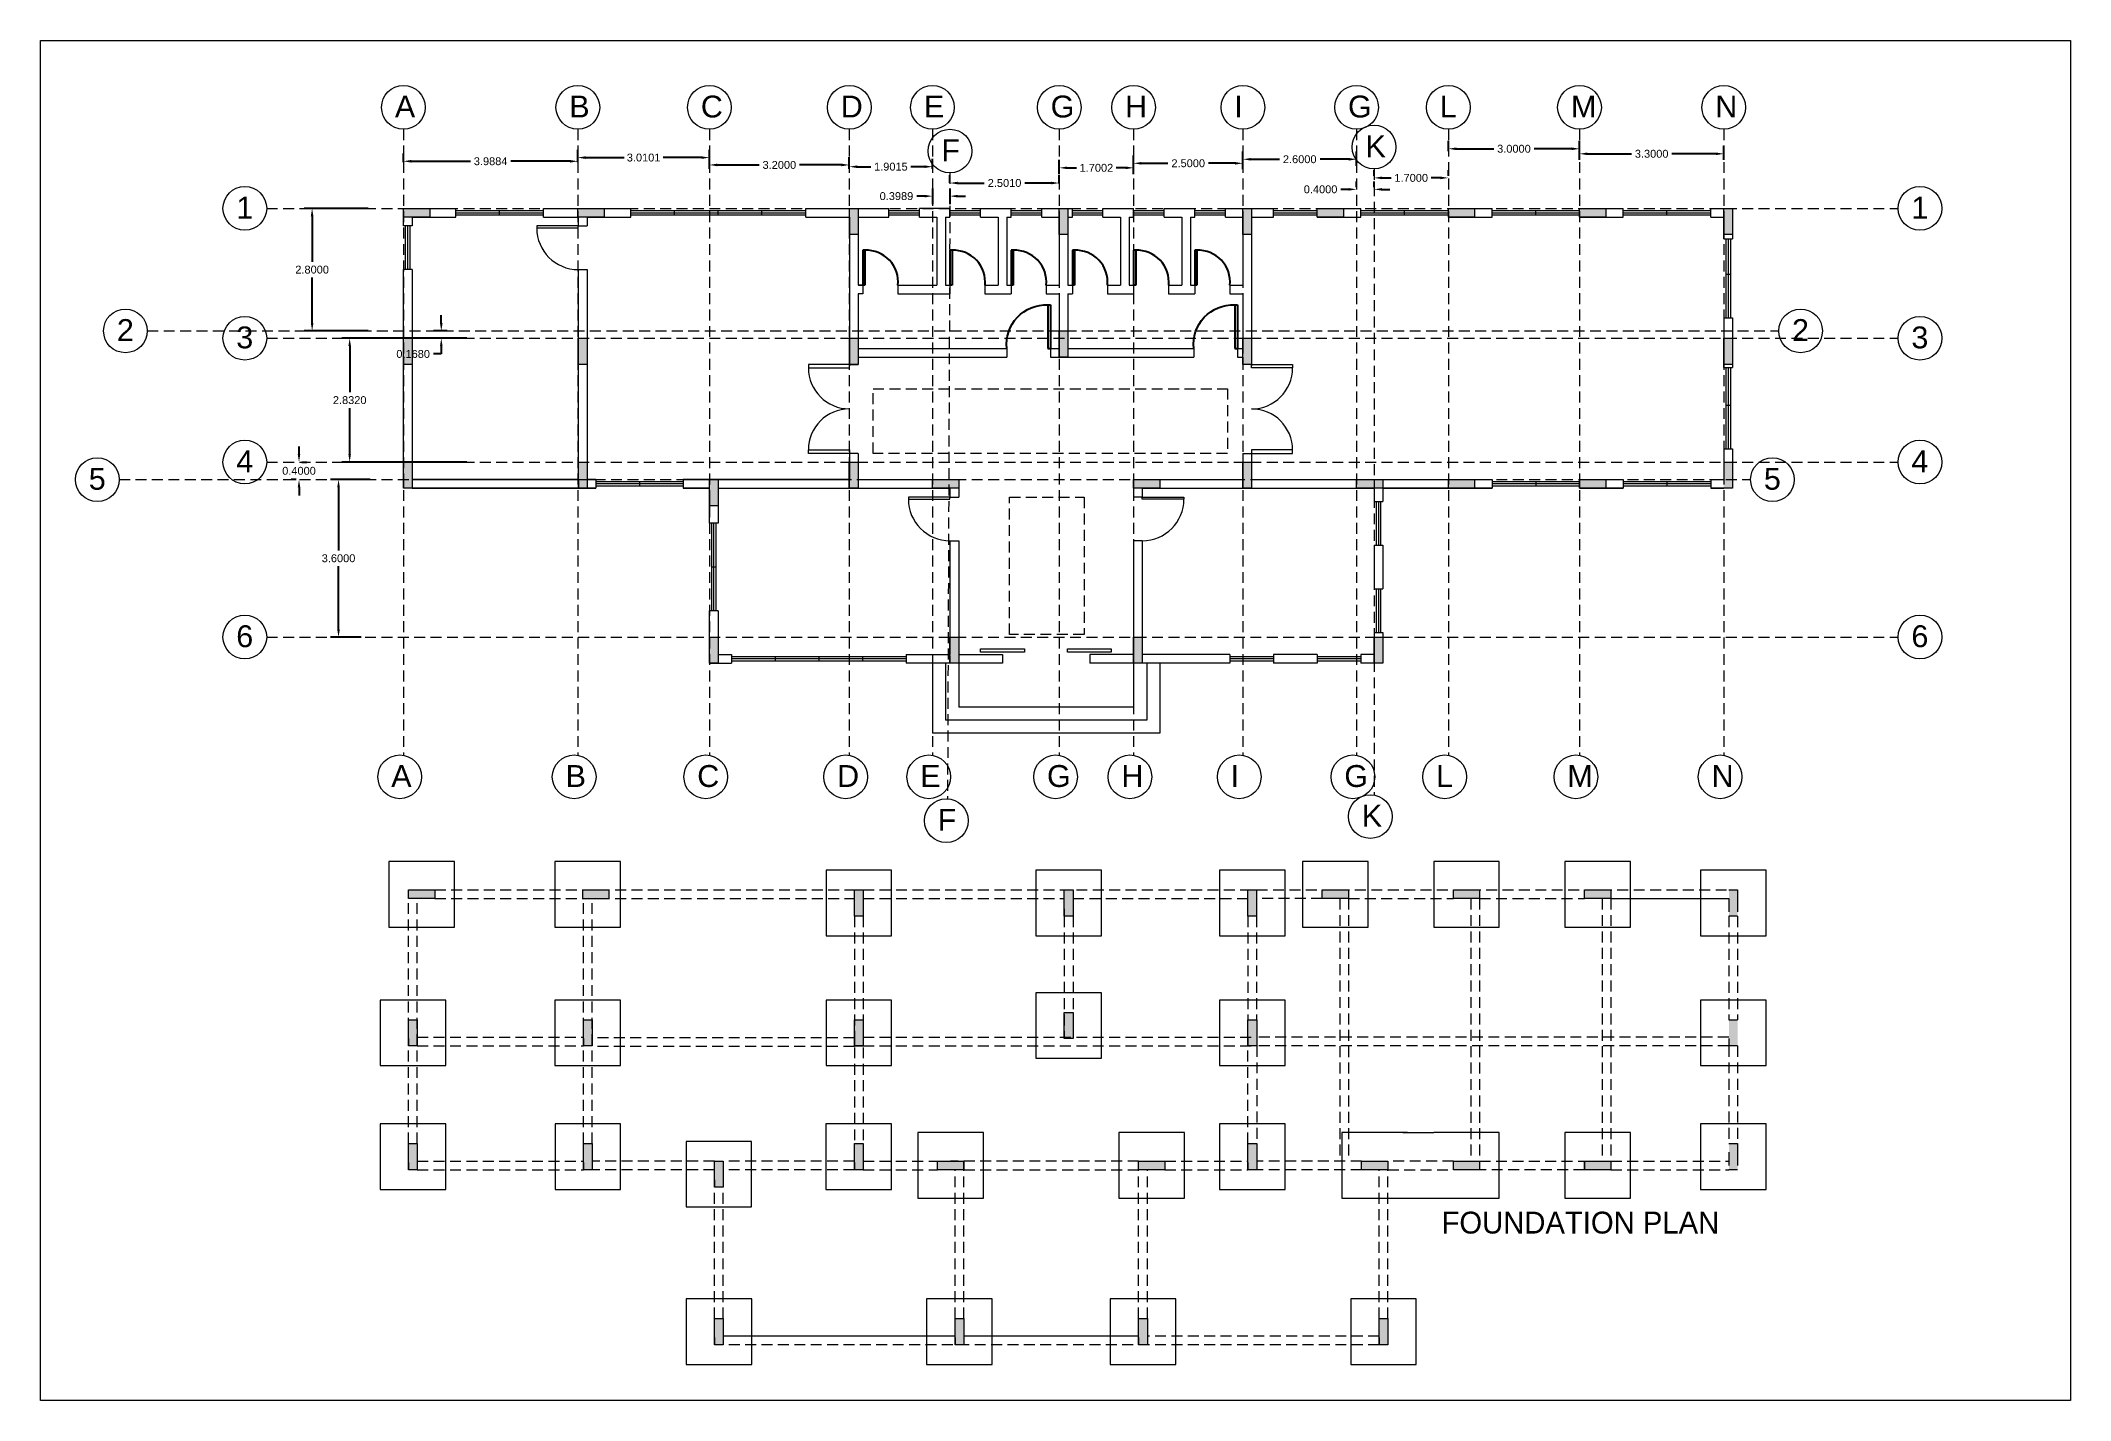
# Model space of a CAD drawing. Header units: inches. Extents: x 4 to 844, y 19 to 530.
# Drawn here: x 9 to 55.42, y 67.87 to 98.96 of the extents above; entities that cross this region are included whole.
import ezdxf

# ---------------------------------------------------------------- set-up
doc = ezdxf.new("R2010")
doc.units = ezdxf.units.IN
doc.header["$MEASUREMENT"] = 0
doc.linetypes.add('DASHED2', pattern=[0.375, 0.25, -0.125])
doc.linetypes.add('HIDDEN', pattern=[0.375, 0.25, -0.125])
doc.layers.add('DOOR', color=2, linetype='Continuous')
doc.layers.add('FUR', color=6, linetype='Continuous')
doc.styles.get("Standard").update_dxf_attribs({"font": 'arial.ttf'})
doc.styles.add('STYLUS', font='stylu.ttf')
doc.dimstyles.get("Standard").update_dxf_attribs({"dimtxt": 0.18, "dimasz": 0.18, "dimexe": 0.18, "dimexo": 0.0625, "dimgap": 0.09, "dimtad": 0, "dimtih": 1, "dimtoh": 1, "dimdec": 4, "dimzin": 0, "dimdsep": 46, "dimtxsty": 'Standard', "dimcen": 0.09, "dimadec": 0, "dimazin": 0, "dimtfac": 1, "dimtdec": 4, "dimtofl": 0, "dimtmove": 0, "dimatfit": 3, "dimfxl": 1, "dimtolj": 1, "dimtzin": 0, "dimarcsym": 0})

msp = doc.modelspace()

# ---------------------------------------------------------------- texts
at = {"color": 3, "lineweight": 0}
for s, p in [('A', (17.09985, 97.202)), ('B', (21.08823, 97.202)), ('C', (24.09831, 97.202)), ('D', (27.29831, 97.202)), ('E', (29.19985, 97.202)), ('G', (32.09967, 97.202)), ('H', (33.79985, 97.202)), ('I', (36.29985, 97.202)), ('G', (38.89985, 97.202)), ('L', (40.99985, 97.202)), ('M', (43.99985, 97.202)), ('N', (47.29985, 97.202)), ('F', (29.59985, 96.20096)), ('K', (39.29985, 96.29315)), ('A', (17.01607, 81.89453)), ('B', (21.00446, 81.89453)), ('C', (24.01454, 81.89453)), ('D', (27.21454, 81.89453)), ('E', (29.11607, 81.89453)), ('G', (32.0159, 81.89453)), ('H', (33.71607, 81.89453)), ('I', (36.21607, 81.89453)), ('G', (38.81607, 81.89453)), ('L', (40.91607, 81.89453)), ('M', (43.91607, 81.89453)), ('N', (47.21607, 81.89453)), ('F', (29.51607, 80.89348)), ('K', (39.21607, 80.98567))]:
    msp.add_text(s, height=0.5, dxfattribs=at).set_placement(p)
at = {"color": 1, "lineweight": 0}
for s, p in [('1', (13.47154, 94.8908)), ('1', (51.78646, 94.8908)), ('2', (10.74082, 92.0908)), ('3', (13.47154, 91.92278)), ('2', (49.05574, 92.0908)), ('3', (51.78646, 91.92278)), ('5', (10.09789, 88.6908)), ('4', (13.47154, 89.0908)), ('5', (48.41281, 88.6908)), ('4', (51.78646, 89.0908)), ('6', (13.47154, 85.0908)), ('6', (51.78646, 85.0908))]:
    msp.add_text(s, height=0.5, dxfattribs=at).set_placement(p)
at = {"lineweight": 0, "insert": (41.03909, 72.18333), "char_height": 0.5, "attachment_point": 1, "style": 'STYLUS'}
msp.add_mtext_dynamic_manual_height_columns('FOUNDATION PLAN ', width=16.1654882, gutter_width=2.12639, heights=[0], dxfattribs=at)

# ---------------------------------------------------------------- blocks, each defined once
blk = doc.blocks.new('DESK4')
at = {"color": 0}
for p, q in [((0, 1), (-0.06, 1)), ((0, 0), (-0.06, 0))]:
    blk.add_line(p, q, dxfattribs=at)
blk.add_lwpolyline([(-0.06, 1), (-0.06, 0)], dxfattribs=at)
blk.add_lwpolyline([(0.944, 0, 0.455404), (0, 1), (0, 0)], format="xyb", dxfattribs=at)
blk = doc.blocks.new('*D120')
at = {"color": 0, "lineweight": -2, "transparency": 16777216}
for p, q in [((44.196, 96.236), (44.196, 96.551)), ((44.376, 96.371), (45.383, 96.371)), ((47.316, 96.371), (46.309, 96.371)), ((47.496, 96.236), (47.496, 96.551))]:
    blk.add_line(p, q, dxfattribs=at)
at = {"color": 0, "lineweight": 0, "transparency": 16777216}
for points in [[(44.376, 96.401), (44.376, 96.341), (44.196, 96.371)], [(47.316, 96.401), (47.316, 96.341), (47.496, 96.371)]]:
    blk.add_solid(points, dxfattribs=at)
at = {"layer": 'Defpoints', "color": 0, "lineweight": 0, "transparency": 16777216}
for p in [(44.196, 96.371), (44.196, 96.174), (47.496, 96.174)]:
    blk.add_point(p, dxfattribs=at)
at = {"color": 0, "lineweight": 0, "transparency": 16777216, "insert": (45.846, 96.371), "char_height": 0.18, "attachment_point": 5}
blk.add_mtext('\\A1;3.3000', dxfattribs=at)
blk = doc.blocks.new('*D121')
at = {"color": 0, "lineweight": -2, "transparency": 16777216}
for p, q in [((41.196, 96.434), (41.196, 96.666)), ((44.196, 96.434), (44.196, 96.666)), ((41.376, 96.486), (42.233, 96.486)), ((44.016, 96.486), (43.159, 96.486))]:
    blk.add_line(p, q, dxfattribs=at)
at = {"color": 0, "lineweight": 0, "transparency": 16777216}
for points in [[(41.376, 96.516), (41.376, 96.456), (41.196, 96.486)], [(44.016, 96.516), (44.016, 96.456), (44.196, 96.486)]]:
    blk.add_solid(points, dxfattribs=at)
at = {"layer": 'Defpoints', "color": 0, "lineweight": 0, "transparency": 16777216}
for p in [(41.196, 96.486), (41.196, 96.371), (44.196, 96.371)]:
    blk.add_point(p, dxfattribs=at)
at = {"color": 0, "lineweight": 0, "transparency": 16777216, "insert": (42.696, 96.486), "char_height": 0.18, "attachment_point": 5}
blk.add_mtext('\\A1;3.0000', dxfattribs=at)
blk = doc.blocks.new('*D122')
at = {"color": 0, "lineweight": -2, "transparency": 16777216}
for p, q in [((39.496, 95.869), (39.496, 96)), ((39.676, 95.82), (39.891, 95.82)), ((41.016, 95.82), (40.801, 95.82)), ((41.196, 95.869), (41.196, 96))]:
    blk.add_line(p, q, dxfattribs=at)
at = {"color": 0, "lineweight": 0, "transparency": 16777216}
for points in [[(39.676, 95.85), (39.676, 95.79), (39.496, 95.82)], [(41.016, 95.85), (41.016, 95.79), (41.196, 95.82)]]:
    blk.add_solid(points, dxfattribs=at)
at = {"layer": 'Defpoints', "color": 0, "lineweight": 0, "transparency": 16777216}
for p in [(39.496, 95.82), (39.496, 95.807), (41.196, 95.807)]:
    blk.add_point(p, dxfattribs=at)
at = {"color": 0, "lineweight": 0, "transparency": 16777216, "insert": (40.346, 95.82), "char_height": 0.18, "attachment_point": 5}
blk.add_mtext('\\A1;1.7000', dxfattribs=at)
blk = doc.blocks.new('*D123')
at = {"color": 0, "lineweight": -2, "transparency": 16777216}
for p, q in [((39.096, 95.608), (39.096, 95.738)), ((39.496, 95.608), (39.496, 95.738)), ((38.916, 95.558), (38.736, 95.558)), ((39.676, 95.558), (39.856, 95.558))]:
    blk.add_line(p, q, dxfattribs=at)
at = {"color": 0, "lineweight": 0, "transparency": 16777216}
for points in [[(38.916, 95.588), (38.916, 95.528), (39.096, 95.558)], [(39.676, 95.588), (39.676, 95.528), (39.496, 95.558)]]:
    blk.add_solid(points, dxfattribs=at)
at = {"layer": 'Defpoints', "color": 0, "lineweight": 0, "transparency": 16777216}
for p in [(39.096, 95.558), (39.096, 95.545), (39.496, 95.545)]:
    blk.add_point(p, dxfattribs=at)
at = {"color": 0, "lineweight": 0, "transparency": 16777216, "insert": (38.273, 95.558), "char_height": 0.18, "attachment_point": 5}
blk.add_mtext('\\A1;0.4000', dxfattribs=at)
blk = doc.blocks.new('*D124')
at = {"color": 0, "lineweight": -2, "transparency": 16777216}
for p, q in [((36.496, 96.093), (36.496, 96.426)), ((36.676, 96.246), (37.331, 96.246)), ((38.916, 96.246), (38.261, 96.246)), ((39.096, 96.093), (39.096, 96.426))]:
    blk.add_line(p, q, dxfattribs=at)
at = {"color": 0, "lineweight": 0, "transparency": 16777216}
for points in [[(36.676, 96.276), (36.676, 96.216), (36.496, 96.246)], [(38.916, 96.276), (38.916, 96.216), (39.096, 96.246)]]:
    blk.add_solid(points, dxfattribs=at)
at = {"layer": 'Defpoints', "color": 0, "lineweight": 0, "transparency": 16777216}
for p in [(36.496, 96.246), (36.496, 96.03), (39.096, 96.03)]:
    blk.add_point(p, dxfattribs=at)
at = {"color": 0, "lineweight": 0, "transparency": 16777216, "insert": (37.796, 96.246), "char_height": 0.18, "attachment_point": 5}
blk.add_mtext('\\A1;2.6000', dxfattribs=at)
blk = doc.blocks.new('*D125')
at = {"color": 0, "lineweight": -2, "transparency": 16777216}
for p, q in [((33.996, 96.021), (33.996, 96.334)), ((34.176, 96.154), (34.781, 96.154)), ((36.316, 96.154), (35.711, 96.154)), ((36.496, 96.021), (36.496, 96.334))]:
    blk.add_line(p, q, dxfattribs=at)
at = {"color": 0, "lineweight": 0, "transparency": 16777216}
for points in [[(34.176, 96.184), (34.176, 96.124), (33.996, 96.154)], [(36.316, 96.184), (36.316, 96.124), (36.496, 96.154)]]:
    blk.add_solid(points, dxfattribs=at)
at = {"layer": 'Defpoints', "color": 0, "lineweight": 0, "transparency": 16777216}
for p in [(33.996, 96.154), (33.996, 95.958), (36.496, 95.958)]:
    blk.add_point(p, dxfattribs=at)
at = {"color": 0, "lineweight": 0, "transparency": 16777216, "insert": (35.246, 96.154), "char_height": 0.18, "attachment_point": 5}
blk.add_mtext('\\A1;2.5000', dxfattribs=at)
blk = doc.blocks.new('*D126')
at = {"color": 0, "lineweight": -2, "transparency": 16777216}
for p, q in [((32.296, 95.903), (32.296, 96.23)), ((33.996, 95.903), (33.996, 96.23)), ((32.476, 96.05), (32.692, 96.05)), ((33.816, 96.05), (33.6, 96.05))]:
    blk.add_line(p, q, dxfattribs=at)
at = {"color": 0, "lineweight": 0, "transparency": 16777216}
for points in [[(32.476, 96.08), (32.476, 96.02), (32.296, 96.05)], [(33.816, 96.08), (33.816, 96.02), (33.996, 96.05)]]:
    blk.add_solid(points, dxfattribs=at)
at = {"layer": 'Defpoints', "color": 0, "lineweight": 0, "transparency": 16777216}
for p in [(32.296, 96.05), (32.296, 95.841), (33.996, 95.841)]:
    blk.add_point(p, dxfattribs=at)
at = {"color": 0, "lineweight": 0, "transparency": 16777216, "insert": (33.146, 96.05), "char_height": 0.18, "attachment_point": 5}
blk.add_mtext('\\A1;1.7002', dxfattribs=at)
blk = doc.blocks.new('*D127')
at = {"color": 0, "lineweight": -2, "transparency": 16777216}
for p, q in [((29.795, 95.704), (29.795, 95.883)), ((29.975, 95.703), (30.58, 95.703)), ((32.116, 95.703), (31.51, 95.703)), ((32.296, 95.694), (32.296, 95.883))]:
    blk.add_line(p, q, dxfattribs=at)
at = {"color": 0, "lineweight": 0, "transparency": 16777216}
for points in [[(29.975, 95.733), (29.975, 95.673), (29.795, 95.703)], [(32.116, 95.733), (32.116, 95.673), (32.296, 95.703)]]:
    blk.add_solid(points, dxfattribs=at)
at = {"layer": 'Defpoints', "color": 0, "lineweight": 0, "transparency": 16777216}
for p in [(29.795, 95.703), (29.795, 95.641), (32.296, 95.631)]:
    blk.add_point(p, dxfattribs=at)
at = {"color": 0, "lineweight": 0, "transparency": 16777216, "insert": (31.045, 95.703), "char_height": 0.18, "attachment_point": 5}
blk.add_mtext('\\A1;2.5010', dxfattribs=at)
blk = doc.blocks.new('*D128')
at = {"color": 0, "lineweight": -2, "transparency": 16777216}
for p, q in [((29.216, 95.403), (29.036, 95.403)), ((29.396, 95.579), (29.396, 95.223)), ((29.795, 95.579), (29.795, 95.223)), ((29.975, 95.403), (30.155, 95.403))]:
    blk.add_line(p, q, dxfattribs=at)
at = {"color": 0, "lineweight": 0, "transparency": 16777216}
for points in [[(29.216, 95.433), (29.216, 95.373), (29.396, 95.403)], [(29.975, 95.433), (29.975, 95.373), (29.795, 95.403)]]:
    blk.add_solid(points, dxfattribs=at)
at = {"layer": 'Defpoints', "color": 0, "lineweight": 0, "transparency": 16777216}
for p in [(29.396, 95.641), (29.795, 95.641), (29.396, 95.403)]:
    blk.add_point(p, dxfattribs=at)
at = {"color": 0, "lineweight": 0, "transparency": 16777216, "insert": (28.572, 95.403), "char_height": 0.18, "attachment_point": 5}
blk.add_mtext('\\A1;0.3989', dxfattribs=at)
blk = doc.blocks.new('*D129')
at = {"color": 0, "lineweight": -2, "transparency": 16777216}
for p, q in [((27.494, 96.028), (27.494, 96.256)), ((29.396, 96.028), (29.396, 96.256)), ((27.674, 96.076), (27.989, 96.076)), ((29.216, 96.076), (28.901, 96.076))]:
    blk.add_line(p, q, dxfattribs=at)
at = {"color": 0, "lineweight": 0, "transparency": 16777216}
for points in [[(27.674, 96.106), (27.674, 96.046), (27.494, 96.076)], [(29.216, 96.106), (29.216, 96.046), (29.396, 96.076)]]:
    blk.add_solid(points, dxfattribs=at)
at = {"layer": 'Defpoints', "color": 0, "lineweight": 0, "transparency": 16777216}
for p in [(27.494, 96.076), (27.494, 95.965), (29.396, 95.965)]:
    blk.add_point(p, dxfattribs=at)
at = {"color": 0, "lineweight": 0, "transparency": 16777216, "insert": (28.445, 96.076), "char_height": 0.18, "attachment_point": 5}
blk.add_mtext('\\A1;1.9015', dxfattribs=at)
blk = doc.blocks.new('*D130')
at = {"color": 0, "lineweight": -2, "transparency": 16777216}
for p, q in [((24.294, 96.028), (24.294, 96.296)), ((24.474, 96.116), (25.431, 96.116)), ((27.314, 96.116), (26.358, 96.116)), ((27.494, 96.028), (27.494, 96.296))]:
    blk.add_line(p, q, dxfattribs=at)
at = {"color": 0, "lineweight": 0, "transparency": 16777216}
for points in [[(24.474, 96.146), (24.474, 96.086), (24.294, 96.116)], [(27.314, 96.146), (27.314, 96.086), (27.494, 96.116)]]:
    blk.add_solid(points, dxfattribs=at)
at = {"layer": 'Defpoints', "color": 0, "lineweight": 0, "transparency": 16777216}
for p in [(24.294, 96.116), (24.294, 95.965), (27.494, 95.965)]:
    blk.add_point(p, dxfattribs=at)
at = {"color": 0, "lineweight": 0, "transparency": 16777216, "insert": (25.894, 96.116), "char_height": 0.18, "attachment_point": 5}
blk.add_mtext('\\A1;3.2000', dxfattribs=at)
blk = doc.blocks.new('*D131')
at = {"color": 0, "lineweight": -2, "transparency": 16777216}
for p, q in [((21.284, 96.179), (21.284, 96.464)), ((21.464, 96.284), (22.343, 96.284)), ((24.114, 96.284), (23.236, 96.284)), ((24.294, 96.179), (24.294, 96.464))]:
    blk.add_line(p, q, dxfattribs=at)
at = {"color": 0, "lineweight": 0, "transparency": 16777216}
for points in [[(21.464, 96.314), (21.464, 96.254), (21.284, 96.284)], [(24.114, 96.314), (24.114, 96.254), (24.294, 96.284)]]:
    blk.add_solid(points, dxfattribs=at)
at = {"layer": 'Defpoints', "color": 0, "lineweight": 0, "transparency": 16777216}
for p in [(21.284, 96.284), (21.284, 96.116), (24.294, 96.116)]:
    blk.add_point(p, dxfattribs=at)
at = {"color": 0, "lineweight": 0, "transparency": 16777216, "insert": (22.789, 96.284), "char_height": 0.18, "attachment_point": 5}
blk.add_mtext('\\A1;3.0101', dxfattribs=at)
blk = doc.blocks.new('*D132')
at = {"color": 0, "lineweight": -2, "transparency": 16777216}
for p, q in [((17.296, 96.179), (17.296, 96.38)), ((17.476, 96.2), (18.827, 96.2)), ((21.104, 96.2), (19.753, 96.2)), ((21.284, 96.179), (21.284, 96.38))]:
    blk.add_line(p, q, dxfattribs=at)
at = {"color": 0, "lineweight": 0, "transparency": 16777216}
for points in [[(17.476, 96.23), (17.476, 96.17), (17.296, 96.2)], [(21.104, 96.23), (21.104, 96.17), (21.284, 96.2)]]:
    blk.add_solid(points, dxfattribs=at)
at = {"layer": 'Defpoints', "color": 0, "lineweight": 0, "transparency": 16777216}
for p in [(17.296, 96.2), (17.296, 96.116), (21.284, 96.116)]:
    blk.add_point(p, dxfattribs=at)
at = {"color": 0, "lineweight": 0, "transparency": 16777216, "insert": (19.29, 96.2), "char_height": 0.18, "attachment_point": 5}
blk.add_mtext('\\A1;3.9884', dxfattribs=at)
blk = doc.blocks.new('*D133')
at = {"color": 0, "lineweight": -2, "transparency": 16777216}
for p, q in [((16.486, 95.122), (15.027, 95.122)), ((15.207, 94.942), (15.207, 93.904)), ((15.207, 92.502), (15.207, 93.54)), ((16.486, 92.322), (15.027, 92.322))]:
    blk.add_line(p, q, dxfattribs=at)
at = {"color": 0, "lineweight": 0, "transparency": 16777216}
for points in [[(15.177, 94.942), (15.237, 94.942), (15.207, 95.122)], [(15.177, 92.502), (15.237, 92.502), (15.207, 92.322)]]:
    blk.add_solid(points, dxfattribs=at)
at = {"layer": 'Defpoints', "color": 0, "lineweight": 0, "transparency": 16777216}
for p in [(16.548, 95.122), (15.207, 92.322), (16.548, 92.322)]:
    blk.add_point(p, dxfattribs=at)
at = {"color": 0, "lineweight": 0, "transparency": 16777216, "insert": (15.207, 93.722), "char_height": 0.18, "attachment_point": 5}
blk.add_mtext('\\A1;2.8000', dxfattribs=at)
blk = doc.blocks.new('*D134')
at = {"color": 0, "lineweight": -2, "transparency": 16777216}
for p, q in [((18.161, 92.502), (18.161, 92.682)), ((18.299, 92.322), (17.981, 92.322)), ((18.299, 92.154), (17.981, 92.154)), ((18.161, 91.974), (18.161, 91.794)), ((18.161, 91.794), (17.981, 91.794))]:
    blk.add_line(p, q, dxfattribs=at)
at = {"color": 0, "lineweight": 0, "transparency": 16777216}
for points in [[(18.131, 92.502), (18.191, 92.502), (18.161, 92.322)], [(18.131, 91.974), (18.191, 91.974), (18.161, 92.154)]]:
    blk.add_solid(points, dxfattribs=at)
at = {"layer": 'Defpoints', "color": 0, "lineweight": 0, "transparency": 16777216}
for p in [(18.161, 92.154), (18.361, 92.322), (18.361, 92.154)]:
    blk.add_point(p, dxfattribs=at)
at = {"color": 0, "lineweight": 0, "transparency": 16777216, "insert": (17.518, 91.794), "char_height": 0.18, "attachment_point": 5}
blk.add_mtext('\\A1;0.1680', dxfattribs=at)
blk = doc.blocks.new('*D135')
at = {"color": 0, "lineweight": -2, "transparency": 16777216}
for p, q in [((18.748, 92.154), (15.886, 92.154)), ((16.066, 91.974), (16.066, 90.92)), ((16.066, 89.502), (16.066, 90.556)), ((18.748, 89.322), (15.886, 89.322))]:
    blk.add_line(p, q, dxfattribs=at)
at = {"color": 0, "lineweight": 0, "transparency": 16777216}
for points in [[(16.036, 91.974), (16.096, 91.974), (16.066, 92.154)], [(16.036, 89.502), (16.096, 89.502), (16.066, 89.322)]]:
    blk.add_solid(points, dxfattribs=at)
at = {"layer": 'Defpoints', "color": 0, "lineweight": 0, "transparency": 16777216}
for p in [(18.81, 92.154), (16.066, 89.322), (18.81, 89.322)]:
    blk.add_point(p, dxfattribs=at)
at = {"color": 0, "lineweight": 0, "transparency": 16777216, "insert": (16.066, 90.738), "char_height": 0.18, "attachment_point": 5}
blk.add_mtext('\\A1;2.8320', dxfattribs=at)
blk = doc.blocks.new('*D136')
at = {"color": 0, "lineweight": -2, "transparency": 16777216}
for p, q in [((14.907, 89.502), (14.907, 89.682)), ((14.97, 89.322), (15.087, 89.322)), ((14.845, 88.922), (14.727, 88.922)), ((14.907, 88.742), (14.907, 88.562))]:
    blk.add_line(p, q, dxfattribs=at)
at = {"color": 0, "lineweight": 0, "transparency": 16777216}
for points in [[(14.877, 89.502), (14.937, 89.502), (14.907, 89.322)], [(14.877, 88.742), (14.937, 88.742), (14.907, 88.922)]]:
    blk.add_solid(points, dxfattribs=at)
at = {"layer": 'Defpoints', "color": 0, "lineweight": 0, "transparency": 16777216}
for p in [(14.907, 89.322), (14.907, 88.922), (14.907, 88.922)]:
    blk.add_point(p, dxfattribs=at)
at = {"color": 0, "lineweight": 0, "transparency": 16777216, "insert": (14.907, 89.122), "char_height": 0.18, "attachment_point": 5}
blk.add_mtext('\\A1;0.4000', dxfattribs=at)
blk = doc.blocks.new('*D137')
at = {"color": 0, "lineweight": -2, "transparency": 16777216}
for p, q in [((16.533, 88.922), (15.631, 88.922)), ((15.811, 88.742), (15.811, 87.304)), ((15.811, 85.502), (15.811, 86.94)), ((16.329, 85.322), (15.631, 85.322))]:
    blk.add_line(p, q, dxfattribs=at)
at = {"color": 0, "lineweight": 0, "transparency": 16777216}
for points in [[(15.781, 88.742), (15.841, 88.742), (15.811, 88.922)], [(15.781, 85.502), (15.841, 85.502), (15.811, 85.322)]]:
    blk.add_solid(points, dxfattribs=at)
at = {"layer": 'Defpoints', "color": 0, "lineweight": 0, "transparency": 16777216}
for p in [(16.596, 88.922), (15.811, 85.322), (16.391, 85.322)]:
    blk.add_point(p, dxfattribs=at)
at = {"color": 0, "lineweight": 0, "transparency": 16777216, "insert": (15.811, 87.122), "char_height": 0.18, "attachment_point": 5}
blk.add_mtext('\\A1;3.6000', dxfattribs=at)

# ---------------------------------------------------------------- dimensions: what is measured, and where the dimension line sits
at = {"color": 18, "lineweight": 0, "true_color": 0x000000}
for base, p1, p2, picture, middle in [((41.19592, 96.48567), (44.19592, 96.37126), (41.19592, 96.37126), '*D121', (42.69592, 96.48567)), ((17.29592, 96.19987), (21.2843, 96.11619), (17.29592, 96.11619), '*D132', (19.29011, 96.19987)), ((21.2843, 96.28356), (24.29438, 96.11619), (21.2843, 96.11619), '*D131', (22.78934, 96.28356)), ((24.29438, 96.11619), (27.49438, 95.96507), (24.29438, 95.96507), '*D130', (25.89438, 96.11619)), ((27.49438, 96.07621), (29.39592, 95.96507), (27.49438, 95.96507), '*D129', (28.44515, 96.07621)), ((32.29574, 96.04986), (33.99592, 95.84066), (32.29574, 95.84066), '*D126', (33.14583, 96.04986)), ((33.99592, 96.15447), (36.49592, 95.95834), (33.99592, 95.95834), '*D125', (35.24592, 96.15447)), ((36.49592, 96.24606), (39.09592, 96.03032), (36.49592, 96.03032), '*D124', (37.79592, 96.24606)), ((44.19592, 96.37126), (47.49592, 96.17365), (44.19592, 96.17365), '*D120', (45.84592, 96.37126)), ((29.39592, 95.40283), (29.79478, 95.6412), (29.39592, 95.6412), '*D128', (28.5721, 95.40283)), ((29.79478, 95.70337), (32.29574, 95.63145), (29.79478, 95.6412), '*D127', (31.04526, 95.70337)), ((39.09592, 95.55843), (39.49592, 95.54536), (39.09592, 95.54536), '*D123', (38.27259, 95.55843)), ((39.49592, 95.81994), (41.19592, 95.80686), (39.49592, 95.80686), '*D122', (40.34592, 95.81994))]:
    dim = msp.add_linear_dim(base=base, p1=p1, p2=p2, dimstyle='Standard', dxfattribs=at)
    dim.commit()
    dim.dimension.update_dxf_attribs({"geometry": picture, "text_midpoint": middle})
for base, p1, p2, picture, middle in [((15.20735, 92.32224), (16.54801, 95.12224), (16.54801, 92.32224), '*D133', (15.20735, 93.72224)), ((18.16149, 92.15421), (18.36126, 92.32224), (18.36126, 92.15421), '*D134', (17.51817, 91.79421)), ((16.06577, 89.32224), (18.81035, 92.15421), (18.81035, 89.32224), '*D135', (16.06577, 90.73822)), ((14.90719, 88.92224), (14.90719, 89.32224), (14.90719, 88.92224), '*D136', (14.90719, 89.12224)), ((15.81145, 85.32224), (16.59562, 88.92224), (16.39105, 85.32224), '*D137', (15.81145, 87.12224))]:
    dim = msp.add_linear_dim(base=base, p1=p1, p2=p2, angle=90, dimstyle='Standard', dxfattribs=at)
    dim.commit()
    dim.dimension.update_dxf_attribs({"geometry": picture, "text_midpoint": middle})

# ---------------------------------------------------------------- hatches: boundary and pattern name
at = {"lineweight": 0}
h = msp.add_hatch(color=5, dxfattribs=at)
h.dxf.hatch_style = 1
h.paths.add_polyline_path([(17.89592, 95.12224), (17.29592, 95.12224), (17.29592, 94.92224), (17.89592, 94.92224)])
h = msp.add_hatch(color=5, dxfattribs=at)
h.dxf.hatch_style = 1
h.paths.add_polyline_path([(21.2843, 95.12224), (21.2843, 94.92224), (21.8843, 94.92224), (21.8843, 95.12224)])
h = msp.add_hatch(color=5, dxfattribs=at)
h.dxf.hatch_style = 1
h.paths.add_polyline_path([(27.49645, 94.52224), (27.69645, 94.52224), (27.69645, 95.12224), (27.49645, 95.12224)])
h = msp.add_hatch(color=5, dxfattribs=at)
h.dxf.hatch_style = 1
h.paths.add_polyline_path([(32.29574, 94.52224), (32.49574, 94.52224), (32.49574, 95.12224), (32.29574, 95.12224)])
h = msp.add_hatch(color=5, dxfattribs=at)
h.dxf.hatch_style = 1
h.paths.add_polyline_path([(36.49455, 94.52224), (36.69455, 94.52224), (36.69455, 95.12224), (36.49455, 95.12224)])
h = msp.add_hatch(color=5, dxfattribs=at)
h.dxf.hatch_style = 1
h.paths.add_polyline_path([(38.79592, 95.12224), (38.19592, 95.12224), (38.19592, 94.92224), (38.79592, 94.92224)])
h = msp.add_hatch(color=5, dxfattribs=at)
h.dxf.hatch_style = 1
h.paths.add_polyline_path([(41.79592, 95.12224), (41.19592, 95.12224), (41.19592, 94.92224), (41.79592, 94.92224)])
h = msp.add_hatch(color=5, dxfattribs=at)
h.dxf.hatch_style = 1
h.paths.add_polyline_path([(44.79592, 95.12224), (44.19592, 95.12224), (44.19592, 94.92224), (44.79592, 94.92224)])
h = msp.add_hatch(color=5, dxfattribs=at)
h.dxf.hatch_style = 1
h.paths.add_polyline_path([(47.69592, 95.12224), (47.49592, 95.12224), (47.49592, 94.52224), (47.69592, 94.52224)])
h = msp.add_hatch(color=5, dxfattribs=at)
h.dxf.hatch_style = 1
h.paths.add_polyline_path([(17.49592, 92.15421), (17.29592, 92.15421), (17.29592, 91.55421), (17.49592, 91.55421)])
h = msp.add_hatch(color=5, dxfattribs=at)
h.dxf.hatch_style = 1
h.paths.add_polyline_path([(21.49592, 92.15421), (21.29592, 92.15421), (21.29592, 91.55421), (21.49592, 91.55421)])
h = msp.add_hatch(color=5, dxfattribs=at)
h.dxf.hatch_style = 1
h.paths.add_polyline_path([(27.69592, 92.15421), (27.49592, 92.15421), (27.49592, 91.55421), (27.69592, 91.55421)])
h = msp.add_hatch(color=5, dxfattribs=at)
h.dxf.hatch_style = 1
h.paths.add_polyline_path([(32.29574, 91.72224), (32.49574, 91.72224), (32.49574, 92.32224), (32.29574, 92.32224)])
h = msp.add_hatch(color=5, dxfattribs=at)
h.dxf.hatch_style = 1
h.paths.add_polyline_path([(36.69592, 92.15421), (36.49592, 92.15421), (36.49592, 91.55421), (36.69592, 91.55421)])
h = msp.add_hatch(color=5, dxfattribs=at)
h.dxf.hatch_style = 1
h.paths.add_polyline_path([(47.49592, 91.55421), (47.69592, 91.55421), (47.69592, 92.15421), (47.49592, 92.15421)])
h = msp.add_hatch(color=5, dxfattribs=at)
h.dxf.hatch_style = 1
h.paths.add_polyline_path([(17.49592, 89.32224), (17.29592, 89.32224), (17.29592, 88.72224), (17.49592, 88.72224)])
h = msp.add_hatch(color=5, dxfattribs=at)
h.dxf.hatch_style = 1
h.paths.add_polyline_path([(21.4971, 89.32224), (21.2971, 89.32224), (21.2971, 88.72224), (21.4971, 88.72224)])
h = msp.add_hatch(color=5, dxfattribs=at)
h.dxf.hatch_style = 1
h.paths.add_polyline_path([(27.69438, 89.32224), (27.49438, 89.32224), (27.49438, 88.72224), (27.69438, 88.72224)])
h = msp.add_hatch(color=5, dxfattribs=at)
h.dxf.hatch_style = 1
h.paths.add_polyline_path([(36.69592, 89.32224), (36.49592, 89.32224), (36.49592, 88.72224), (36.69592, 88.72224)])
h = msp.add_hatch(color=5, dxfattribs=at)
h.dxf.hatch_style = 1
h.paths.add_polyline_path([(47.69592, 89.32224), (47.49592, 89.32224), (47.49592, 88.72224), (47.69592, 88.72224)])
h = msp.add_hatch(color=5, dxfattribs=at)
h.dxf.hatch_style = 1
h.paths.add_polyline_path([(24.49438, 88.92224), (24.29438, 88.92224), (24.29438, 88.32224), (24.49438, 88.32224)])
h = msp.add_hatch(color=5, dxfattribs=at)
h.dxf.hatch_style = 1
h.paths.add_polyline_path([(29.39592, 88.92224), (29.39592, 88.72224), (29.99592, 88.72224), (29.99592, 88.92224)])
h = msp.add_hatch(color=5, dxfattribs=at)
h.dxf.hatch_style = 1
h.paths.add_polyline_path([(33.99592, 88.92224), (33.99592, 88.72224), (34.59592, 88.72224), (34.59592, 88.92224)])
h = msp.add_hatch(color=5, dxfattribs=at)
h.dxf.hatch_style = 1
h.paths.add_polyline_path([(39.09592, 88.92224), (39.09592, 88.72224), (39.69592, 88.72224), (39.69592, 88.92224)])
h = msp.add_hatch(color=5, dxfattribs=at)
h.dxf.hatch_style = 1
h.paths.add_polyline_path([(41.79592, 88.92224), (41.19592, 88.92224), (41.19592, 88.72224), (41.79592, 88.72224)])
h = msp.add_hatch(color=5, dxfattribs=at)
h.dxf.hatch_style = 1
h.paths.add_polyline_path([(44.79592, 88.92224), (44.19592, 88.92224), (44.19592, 88.72224), (44.79592, 88.72224)])
h = msp.add_hatch(color=5, dxfattribs=at)
h.dxf.hatch_style = 1
h.paths.add_polyline_path([(24.29592, 84.72224), (24.49592, 84.72224), (24.49592, 85.32224), (24.29592, 85.32224)])
h = msp.add_hatch(color=5, dxfattribs=at)
h.dxf.hatch_style = 1
h.paths.add_polyline_path([(29.99592, 85.32224), (29.79592, 85.32224), (29.79592, 84.72224), (29.99592, 84.72224)])
h = msp.add_hatch(color=5, dxfattribs=at)
h.dxf.hatch_style = 1
h.paths.add_polyline_path([(33.99592, 84.72224), (34.19592, 84.72224), (34.19592, 85.32224), (33.99592, 85.32224)])
h = msp.add_hatch(color=5, dxfattribs=at)
h.dxf.hatch_style = 1
h.paths.add_polyline_path([(39.49592, 84.72224), (39.69592, 84.72224), (39.69592, 85.32224), (39.49592, 85.32224)])
h = msp.add_hatch(color=5, dxfattribs=at)
h.dxf.hatch_style = 1
h.paths.add_polyline_path([(17.41164, 79.54038), (17.41164, 79.34038), (18.01164, 79.34038), (18.01164, 79.54038)])
h = msp.add_hatch(color=5, dxfattribs=at)
h.dxf.hatch_style = 1
h.paths.add_polyline_path([(22.00003, 79.34038), (22.00003, 79.54038), (21.40003, 79.54038), (21.40003, 79.34038)])
h = msp.add_hatch(color=5, dxfattribs=at)
h.dxf.hatch_style = 1
h.paths.add_polyline_path([(27.61217, 78.94038), (27.81217, 78.94038), (27.81217, 79.54038), (27.61217, 79.54038)])
h = msp.add_hatch(color=5, dxfattribs=at)
h.dxf.hatch_style = 1
h.paths.add_polyline_path([(32.41147, 78.94038), (32.61147, 78.94038), (32.61147, 79.54038), (32.41147, 79.54038)])
h = msp.add_hatch(color=5, dxfattribs=at)
h.dxf.hatch_style = 1
h.paths.add_polyline_path([(36.61028, 78.94038), (36.81028, 78.94038), (36.81028, 79.54038), (36.61028, 79.54038)])
h = msp.add_hatch(color=5, dxfattribs=at)
h.dxf.hatch_style = 1
h.paths.add_polyline_path([(38.31164, 79.54038), (38.31164, 79.34038), (38.91164, 79.34038), (38.91164, 79.54038)])
h = msp.add_hatch(color=5, dxfattribs=at)
h.dxf.hatch_style = 1
h.paths.add_polyline_path([(41.31164, 79.54038), (41.31164, 79.34038), (41.91164, 79.34038), (41.91164, 79.54038)])
h = msp.add_hatch(color=5, dxfattribs=at)
h.dxf.hatch_style = 1
h.paths.add_polyline_path([(44.31164, 79.54038), (44.31164, 79.34038), (44.91164, 79.34038), (44.91164, 79.54038)])
h = msp.add_hatch(color=5, dxfattribs=at)
h.dxf.hatch_style = 1
h.paths.add_polyline_path([(47.81164, 79.54038), (47.61164, 79.54038), (47.61164, 78.94038), (47.81164, 78.94038)])
h = msp.add_hatch(color=5, dxfattribs=at)
h.dxf.hatch_style = 1
h.paths.add_polyline_path([(32.41147, 76.14038), (32.61147, 76.14038), (32.61147, 76.74038), (32.41147, 76.74038)])
h = msp.add_hatch(color=5, dxfattribs=at)
h.dxf.hatch_style = 1
h.paths.add_polyline_path([(17.41164, 75.97236), (17.61164, 75.97236), (17.61164, 76.57236), (17.41164, 76.57236)])
h = msp.add_hatch(color=5, dxfattribs=at)
h.dxf.hatch_style = 1
h.paths.add_polyline_path([(21.41164, 75.97236), (21.61164, 75.97236), (21.61164, 76.57236), (21.41164, 76.57236)])
h = msp.add_hatch(color=5, dxfattribs=at)
h.dxf.hatch_style = 1
h.paths.add_polyline_path([(27.61164, 75.97236), (27.81164, 75.97236), (27.81164, 76.57236), (27.61164, 76.57236)])
h = msp.add_hatch(color=5, dxfattribs=at)
h.dxf.hatch_style = 1
h.paths.add_polyline_path([(36.61164, 75.97236), (36.81164, 75.97236), (36.81164, 76.57236), (36.61164, 76.57236)])
h = msp.add_hatch(color=5, dxfattribs=at)
h.dxf.hatch_style = 1
h.paths.add_polyline_path([(47.61164, 75.97236), (47.81164, 75.97236), (47.81164, 76.57236), (47.61164, 76.57236)])
h = msp.add_hatch(color=5, dxfattribs=at)
h.dxf.hatch_style = 1
h.paths.add_polyline_path([(17.41164, 73.14038), (17.61164, 73.14038), (17.61164, 73.74038), (17.41164, 73.74038)])
h = msp.add_hatch(color=5, dxfattribs=at)
h.dxf.hatch_style = 1
h.paths.add_polyline_path([(21.41283, 73.14038), (21.61283, 73.14038), (21.61283, 73.74038), (21.41283, 73.74038)])
h = msp.add_hatch(color=5, dxfattribs=at)
h.dxf.hatch_style = 1
h.paths.add_polyline_path([(27.61011, 73.14038), (27.81011, 73.14038), (27.81011, 73.74038), (27.61011, 73.74038)])
h = msp.add_hatch(color=5, dxfattribs=at)
h.dxf.hatch_style = 1
h.paths.add_polyline_path([(36.61164, 73.14038), (36.81164, 73.14038), (36.81164, 73.74038), (36.61164, 73.74038)])
h = msp.add_hatch(color=5, dxfattribs=at)
h.dxf.hatch_style = 1
h.paths.add_polyline_path([(47.81164, 73.74038), (47.61164, 73.74038), (47.61164, 73.14038), (47.81164, 73.14038)])
h = msp.add_hatch(color=5, dxfattribs=at)
h.dxf.hatch_style = 1
h.paths.add_polyline_path([(24.41011, 72.74038), (24.61011, 72.74038), (24.61011, 73.34038), (24.41011, 73.34038)])
h = msp.add_hatch(color=5, dxfattribs=at)
h.dxf.hatch_style = 1
h.paths.add_polyline_path([(29.51164, 73.34038), (29.51164, 73.14038), (30.11164, 73.14038), (30.11164, 73.34038)])
h = msp.add_hatch(color=5, dxfattribs=at)
h.dxf.hatch_style = 1
h.paths.add_polyline_path([(34.11164, 73.34038), (34.11164, 73.14038), (34.71164, 73.14038), (34.71164, 73.34038)])
h = msp.add_hatch(color=5, dxfattribs=at)
h.dxf.hatch_style = 1
h.paths.add_polyline_path([(39.21164, 73.34038), (39.21164, 73.14038), (39.81164, 73.14038), (39.81164, 73.34038)])
h = msp.add_hatch(color=5, dxfattribs=at)
h.dxf.hatch_style = 1
h.paths.add_polyline_path([(41.31164, 73.34038), (41.31164, 73.14038), (41.91164, 73.14038), (41.91164, 73.34038)])
h = msp.add_hatch(color=5, dxfattribs=at)
h.dxf.hatch_style = 1
h.paths.add_polyline_path([(44.31164, 73.34038), (44.31164, 73.14038), (44.91164, 73.14038), (44.91164, 73.34038)])
h = msp.add_hatch(color=5, dxfattribs=at)
h.dxf.hatch_style = 1
h.paths.add_polyline_path([(24.41164, 69.14038), (24.61164, 69.14038), (24.61164, 69.74038), (24.41164, 69.74038)])
h = msp.add_hatch(color=5, dxfattribs=at)
h.dxf.hatch_style = 1
h.paths.add_polyline_path([(29.91164, 69.14038), (30.11164, 69.14038), (30.11164, 69.74038), (29.91164, 69.74038)])
h = msp.add_hatch(color=5, dxfattribs=at)
h.dxf.hatch_style = 1
h.paths.add_polyline_path([(34.11164, 69.14038), (34.31164, 69.14038), (34.31164, 69.74038), (34.11164, 69.74038)])
h = msp.add_hatch(color=5, dxfattribs=at)
h.dxf.hatch_style = 1
h.paths.add_polyline_path([(39.61164, 69.14038), (39.81164, 69.14038), (39.81164, 69.74038), (39.61164, 69.74038)])

# ---------------------------------------------------------------- linework, layer by layer
at = {"color": 3, "linetype": 'HIDDEN', "lineweight": 0}
for p, q in [((17.29592, 96.93344), (17.29592, 82.61889)), ((21.2843, 96.93344), (21.2843, 82.61889)), ((24.29438, 96.93344), (24.29438, 82.61889)), ((27.49438, 96.93344), (27.49438, 82.61889)), ((29.39592, 96.93344), (29.39592, 82.61889)), ((32.29574, 96.93344), (32.29574, 82.61889)), ((33.99592, 96.93344), (33.99592, 82.61889)), ((36.49592, 96.93344), (36.49592, 82.61889)), ((39.09592, 96.93344), (39.09592, 82.61889)), ((41.19592, 96.93344), (41.19592, 82.61889)), ((44.19592, 96.93344), (44.19592, 82.61889)), ((47.49592, 96.93344), (47.49592, 82.61889)), ((29.79592, 95.93239), (29.74014, 81.62413)), ((39.49592, 96.02458), (39.49592, 81.71003))]:
    msp.add_line(p, q, dxfattribs=at)
at = {"linetype": 'HIDDEN', "lineweight": 0}
for p, q in [((14.16761, 95.12224), (51.48253, 95.12224)), ((11.43689, 92.32224), (48.75181, 92.32224)), ((14.16761, 92.15421), (51.48253, 92.15421)), ((14.16761, 89.32224), (51.48253, 89.32224)), ((10.79396, 88.92224), (48.10888, 88.92224)), ((14.16761, 85.32224), (51.48253, 85.32224))]:
    msp.add_line(p, q, dxfattribs=at)
at = {"color": 40, "lineweight": 0, "true_color": 0xf8d731}
for p, q in [((17.29592, 95.12224), (18.49592, 95.12224)), ((17.29592, 94.72224), (17.29592, 95.12224)), ((17.49592, 94.72224), (17.29592, 94.72224)), ((17.34592, 93.72224), (17.34592, 94.72224)), ((17.39592, 93.72224), (17.39592, 94.72224)), ((17.44592, 93.72224), (17.44592, 94.72224)), ((18.49592, 94.92224), (18.49592, 95.12224)), ((18.49592, 95.07224), (20.49592, 95.07224)), ((18.49592, 95.02224), (20.49592, 95.02224)), ((18.49592, 94.97224), (20.49592, 94.97224)), ((19.49592, 94.97224), (19.49592, 95.07224)), ((20.49592, 95.12224), (22.49592, 95.12224)), ((20.49592, 94.92224), (20.49592, 95.12224)), ((21.2843, 94.92224), (21.2843, 95.12224)), ((21.29592, 94.72224), (21.49592, 94.72224)), ((22.49592, 94.92224), (22.49592, 95.12224)), ((22.49592, 95.07224), (26.49592, 95.07224)), ((22.49592, 95.02224), (26.49592, 95.02224)), ((22.49592, 94.97224), (26.49592, 94.97224)), ((23.49592, 94.97224), (23.49592, 95.07224)), ((24.49592, 94.97224), (24.49592, 95.07224)), ((25.49592, 94.97224), (25.49592, 95.07224)), ((26.49592, 95.12224), (28.39556, 95.12224)), ((26.49592, 94.92224), (26.49592, 95.12224)), ((27.49586, 95.12224), (27.79586, 95.12224)), ((28.39556, 95.07224), (29.09562, 95.07224)), ((28.39556, 95.02224), (29.09562, 95.02224)), ((28.39556, 94.97224), (29.09562, 94.97224)), ((29.09562, 94.92224), (29.09562, 95.12224)), ((29.79562, 95.07224), (30.49568, 95.07224)), ((29.79562, 95.02224), (30.49568, 95.02224)), ((29.79562, 94.97224), (30.49568, 94.97224)), ((30.49568, 94.92224), (30.49568, 95.12224)), ((31.19568, 95.07224), (31.89574, 95.07224)), ((31.19568, 95.02224), (31.89574, 95.02224)), ((31.19568, 94.97224), (31.89574, 94.97224)), ((31.89574, 94.92224), (31.89574, 95.12224)), ((32.59574, 95.07224), (33.2958, 95.07224)), ((32.59574, 95.02224), (33.2958, 95.02224)), ((32.59574, 94.97224), (33.2958, 94.97224)), ((33.2958, 94.92224), (33.2958, 95.12224)), ((33.9958, 95.07224), (34.69586, 95.07224)), ((33.9958, 95.02224), (34.69586, 95.02224)), ((33.9958, 94.97224), (34.69586, 94.97224)), ((34.69586, 94.92224), (34.69586, 95.12224)), ((35.39586, 95.07224), (36.09592, 95.07224)), ((35.39586, 95.02224), (36.09592, 95.02224)), ((35.39586, 94.97224), (36.09592, 94.97224)), ((36.09592, 95.12224), (37.19592, 95.12224)), ((36.09592, 94.92224), (36.09592, 95.12224)), ((37.19592, 94.92224), (37.19592, 95.12224)), ((37.19592, 95.07224), (38.19592, 95.07224)), ((37.19592, 95.02224), (38.19592, 95.02224)), ((37.19592, 94.97224), (38.19592, 94.97224)), ((38.19592, 95.12224), (39.19592, 95.12224)), ((38.19592, 94.92224), (38.19592, 95.12224)), ((39.19592, 94.92224), (39.19592, 95.12224)), ((39.19592, 95.07224), (41.19592, 95.07224)), ((39.19592, 95.02224), (41.19592, 95.02224)), ((39.19592, 94.97224), (41.19592, 94.97224)), ((40.19592, 94.97224), (40.19592, 95.07224)), ((41.19592, 95.12224), (42.19592, 95.12224)), ((41.19592, 94.92224), (41.19592, 95.12224)), ((42.19592, 94.92224), (42.19592, 95.12224)), ((42.19592, 95.07224), (44.19592, 95.07224)), ((42.19592, 95.02224), (44.19592, 95.02224)), ((42.19592, 94.97224), (44.19592, 94.97224)), ((43.19592, 94.97224), (43.19592, 95.07224)), ((44.19592, 95.12224), (45.19592, 95.12224)), ((44.19592, 94.92224), (44.19592, 95.12224)), ((45.19592, 94.92224), (45.19592, 95.12224)), ((45.19592, 95.07224), (47.19592, 95.07224)), ((45.19592, 95.02224), (47.19592, 95.02224)), ((45.19592, 94.97224), (47.19592, 94.97224)), ((46.19592, 94.97224), (46.19592, 95.07224)), ((47.19592, 95.12224), (47.69592, 95.12224)), ((47.19592, 94.92224), (47.19592, 95.12224)), ((47.69592, 95.12224), (47.69592, 94.62224)), ((32.49574, 94.52224), (32.29574, 94.52224)), ((47.49592, 94.42557), (47.69592, 94.42557)), ((47.54592, 94.42557), (47.54592, 92.62224)), ((47.59592, 94.42557), (47.59592, 92.62224)), ((47.64592, 94.42557), (47.64592, 92.62224)), ((17.29592, 88.72224), (17.29592, 93.72224)), ((17.49592, 93.72224), (17.29592, 93.72224)), ((21.29592, 93.72224), (21.49592, 93.72224)), ((27.70433, 93.36615), (27.80433, 93.36615)), ((27.80433, 93.36615), (27.80433, 93.16615)), ((28.60433, 93.36615), (28.60433, 93.16615)), ((29.69562, 93.36615), (29.79562, 93.36615)), ((29.79562, 93.36615), (29.79562, 93.16615)), ((30.59562, 93.36615), (30.59562, 93.16615)), ((31.09568, 93.36615), (31.19568, 93.36615)), ((31.19568, 93.36615), (31.19568, 93.16615)), ((31.99568, 93.36615), (31.99568, 93.16615)), ((32.49574, 93.36615), (32.59574, 93.36615)), ((32.59574, 93.36615), (32.59574, 93.16615)), ((33.39574, 93.36615), (33.39574, 93.16615)), ((33.8958, 93.36615), (33.9958, 93.36615)), ((33.9958, 93.36615), (33.9958, 93.16615)), ((34.7958, 93.36615), (34.7958, 93.16615)), ((35.29586, 93.36615), (35.39586, 93.36615)), ((35.39586, 93.36615), (35.39586, 93.16615)), ((36.19586, 93.36615), (36.19586, 93.16615)), ((47.54592, 93.62224), (47.64592, 93.62224)), ((47.49592, 92.62224), (47.69592, 92.62224)), ((47.69592, 92.62224), (47.69592, 91.48333)), ((17.49592, 91.55421), (17.29592, 91.55421)), ((21.49592, 91.55421), (21.29592, 91.55421)), ((27.49592, 91.55572), (27.69592, 91.55572)), ((27.69592, 91.55421), (27.49592, 91.55421)), ((31.09592, 91.92224), (31.09592, 91.72224)), ((32.09592, 91.92224), (32.09592, 91.72224)), ((32.49574, 91.72224), (32.29574, 91.72224)), ((35.37084, 91.92224), (35.37084, 91.72224)), ((36.37084, 91.92224), (36.37084, 91.72224)), ((36.69592, 91.55421), (36.49592, 91.55421)), ((47.69592, 91.55421), (47.49592, 91.55421)), ((47.49592, 91.48333), (47.69592, 91.48333)), ((47.54592, 91.48333), (47.54592, 89.62224)), ((47.59592, 91.48333), (47.59592, 89.62224)), ((47.64592, 91.48333), (47.64592, 89.62224)), ((47.54592, 90.62224), (47.64592, 90.62224)), ((47.49592, 89.62224), (47.69592, 89.62224)), ((47.69592, 89.62224), (47.69592, 88.72224)), ((27.69592, 89.52224), (27.49592, 89.52224)), ((36.49592, 89.52224), (36.69592, 89.52224)), ((47.69592, 89.32224), (47.69592, 88.82224)), ((21.69592, 88.72224), (17.29592, 88.72224)), ((17.49592, 88.72224), (17.29592, 88.72224)), ((17.49592, 88.72224), (21.69592, 88.72224)), ((21.4971, 88.72224), (21.2971, 88.72224)), ((21.69592, 88.92224), (21.69592, 88.72224)), ((23.69592, 88.87224), (21.69592, 88.87224)), ((23.69592, 88.82224), (21.69592, 88.82224)), ((23.69592, 88.77224), (21.69592, 88.77224)), ((22.69592, 88.87224), (22.69592, 88.77224)), ((23.69592, 88.92224), (23.69592, 88.72224)), ((23.69592, 88.72224), (24.29592, 88.72224)), ((24.29592, 88.72224), (23.69592, 88.72224)), ((24.29592, 87.92224), (24.29592, 88.72224)), ((27.69438, 88.72224), (27.49438, 88.72224)), ((29.39592, 88.72224), (29.39592, 88.92224)), ((33.99592, 88.72224), (33.99592, 88.92224)), ((36.69592, 88.72224), (36.49592, 88.72224)), ((39.09592, 88.72224), (39.09592, 88.92224)), ((39.69592, 88.72224), (42.19592, 88.72224)), ((42.19592, 88.72224), (39.69592, 88.72224)), ((39.69592, 88.72224), (39.69592, 88.42224)), ((41.19592, 88.72224), (41.19592, 88.92224)), ((42.19592, 88.92224), (42.19592, 88.72224)), ((44.19592, 88.87224), (42.19592, 88.87224)), ((44.19592, 88.82224), (42.19592, 88.82224)), ((44.19592, 88.77224), (42.19592, 88.77224)), ((43.19592, 88.87224), (43.19592, 88.77224)), ((44.19592, 88.92224), (44.19592, 88.72224)), ((44.19592, 88.72224), (44.19592, 88.92224)), ((44.19592, 88.72224), (45.19592, 88.72224)), ((45.19592, 88.72224), (44.19592, 88.72224)), ((45.19592, 88.92224), (45.19592, 88.72224)), ((47.19592, 88.87224), (45.19592, 88.87224)), ((47.19592, 88.82224), (45.19592, 88.82224)), ((47.19592, 88.77224), (45.19592, 88.77224)), ((46.19592, 88.87224), (46.19592, 88.77224)), ((47.19592, 88.92224), (47.19592, 88.72224)), ((47.19592, 88.72224), (47.49592, 88.72224)), ((47.69592, 88.72224), (47.19592, 88.72224)), ((24.49438, 88.32224), (24.29438, 88.32224)), ((29.79592, 88.52224), (29.99592, 88.52224)), ((34.19592, 88.52224), (33.99592, 88.52224)), ((39.49592, 88.42224), (39.69592, 88.42224)), ((39.54592, 88.42224), (39.54592, 87.42224)), ((39.59592, 88.42224), (39.59592, 87.42224)), ((39.64592, 88.42224), (39.64592, 87.42224)), ((24.49592, 87.92224), (24.29592, 87.92224)), ((24.34592, 85.92224), (24.34592, 87.92224)), ((24.39592, 85.92224), (24.39592, 87.92224)), ((24.44592, 85.92224), (24.44592, 87.92224)), ((29.79592, 87.52224), (29.99592, 87.52224)), ((34.19592, 87.52224), (33.99592, 87.52224)), ((34.19592, 87.52224), (33.99592, 87.52224)), ((39.49592, 87.42224), (39.69592, 87.42224)), ((39.69592, 87.42224), (39.69592, 86.42224)), ((24.44592, 86.92224), (24.34592, 86.92224)), ((39.49592, 86.42224), (39.69592, 86.42224)), ((39.54592, 86.42224), (39.54592, 85.42224)), ((39.59592, 86.42224), (39.59592, 85.42224)), ((39.64592, 86.42224), (39.64592, 85.42224)), ((24.29592, 84.72224), (24.29592, 85.92224)), ((24.49592, 85.92224), (24.29592, 85.92224)), ((30.49737, 85.0528), (31.49737, 85.0528)), ((30.49737, 84.9728), (30.49737, 85.0528)), ((31.49737, 84.9728), (30.49737, 84.9728)), ((31.49737, 85.0528), (31.49737, 84.9728)), ((32.48127, 85.0528), (33.48127, 85.0528)), ((32.48127, 84.9728), (32.48127, 85.0528)), ((33.48127, 84.9728), (32.48127, 84.9728)), ((33.48127, 85.0528), (33.48127, 84.9728)), ((39.49592, 85.42224), (39.69592, 85.42224)), ((39.69592, 85.42224), (39.69592, 84.72224)), ((24.49592, 84.72224), (24.29592, 84.72224)), ((28.79592, 84.87224), (24.79592, 84.87224)), ((28.79592, 84.82224), (24.79592, 84.82224)), ((28.79592, 84.77224), (24.79592, 84.77224)), ((25.79592, 84.87224), (25.79592, 84.77224)), ((26.79592, 84.87224), (26.79592, 84.77224)), ((27.79592, 84.87224), (27.79592, 84.77224)), ((28.79592, 84.92224), (28.79592, 84.72224)), ((30.99592, 84.72224), (28.79592, 84.72224)), ((29.99592, 84.72224), (29.79592, 84.72224)), ((30.99592, 84.92224), (30.99592, 84.72224)), ((32.99592, 84.92224), (32.99592, 84.72224)), ((36.19592, 84.72224), (32.99592, 84.72224)), ((34.19592, 84.72224), (33.99592, 84.72224)), ((36.19592, 84.92224), (36.19592, 84.72224)), ((37.19592, 84.87224), (36.19592, 84.87224)), ((37.19592, 84.82224), (36.19592, 84.82224)), ((37.19592, 84.77224), (36.19592, 84.77224)), ((37.19592, 84.92224), (37.19592, 84.72224)), ((38.19592, 84.72224), (37.19592, 84.72224)), ((38.19592, 84.92224), (38.19592, 84.72224)), ((39.19592, 84.87224), (38.19592, 84.87224)), ((39.19592, 84.82224), (38.19592, 84.82224)), ((39.19592, 84.77224), (38.19592, 84.77224)), ((39.19592, 84.92224), (39.19592, 84.72224)), ((39.69592, 84.72224), (39.19592, 84.72224)), ((39.69592, 84.72224), (39.49592, 84.72224)), ((38.31164, 79.34038), (38.31164, 79.54038)), ((41.31164, 79.34038), (41.31164, 79.54038)), ((44.31164, 79.34038), (44.31164, 79.54038)), ((47.81164, 79.54038), (47.81164, 79.04038)), ((32.61147, 78.94038), (32.41147, 78.94038)), ((17.61164, 75.97236), (17.41164, 75.97236)), ((21.61164, 75.97236), (21.41164, 75.97236)), ((27.61164, 75.97386), (27.81164, 75.97386)), ((27.81164, 75.97236), (27.61164, 75.97236)), ((32.61147, 76.14038), (32.41147, 76.14038)), ((36.81164, 75.97236), (36.61164, 75.97236)), ((47.81164, 75.97236), (47.61164, 75.97236)), ((47.81164, 73.74038), (47.81164, 73.24038)), ((17.61164, 73.14038), (17.41164, 73.14038)), ((21.61283, 73.14038), (21.41283, 73.14038)), ((27.81011, 73.14038), (27.61011, 73.14038)), ((29.51164, 73.14038), (29.51164, 73.34038)), ((34.11164, 73.14038), (34.11164, 73.34038)), ((36.81164, 73.14038), (36.61164, 73.14038)), ((39.21164, 73.14038), (39.21164, 73.34038)), ((41.31164, 73.14038), (41.31164, 73.34038)), ((44.31164, 73.34038), (44.31164, 73.14038)), ((44.31164, 73.14038), (44.31164, 73.34038)), ((24.61011, 72.74038), (24.41011, 72.74038)), ((24.61164, 69.14038), (24.41164, 69.14038)), ((30.11164, 69.14038), (29.91164, 69.14038)), ((34.31164, 69.14038), (34.11164, 69.14038)), ((39.81164, 69.14038), (39.61164, 69.14038))]:
    msp.add_line(p, q, dxfattribs=at)
at = {"lineweight": 0}
for p, q in [((17.29592, 95.12224), (17.89592, 95.12224)), ((17.29592, 94.92224), (17.29592, 95.12224)), ((17.89592, 94.92224), (17.29592, 94.92224)), ((17.49592, 94.92224), (18.49592, 94.92224)), ((17.49592, 94.92224), (17.49592, 94.72224)), ((17.89592, 95.12224), (17.89592, 94.92224)), ((20.49592, 94.92224), (21.29592, 94.92224)), ((21.2843, 95.12224), (21.8843, 95.12224)), ((21.2843, 94.92224), (21.2843, 95.12224)), ((21.8843, 94.92224), (21.2843, 94.92224)), ((21.29592, 94.92224), (21.29592, 94.72224)), ((21.49592, 94.92224), (22.49592, 94.92224)), ((21.49592, 94.92224), (21.49592, 94.72224)), ((21.8843, 95.12224), (21.8843, 94.92224)), ((26.49592, 94.92224), (27.49592, 94.92224)), ((27.49592, 94.92224), (27.49592, 91.52224)), ((27.49645, 95.12224), (27.69645, 95.12224)), ((27.49645, 94.52224), (27.49645, 95.12224)), ((27.69586, 94.92224), (28.39556, 94.92224)), ((27.69586, 94.92224), (27.69586, 93.36615)), ((27.69592, 94.92224), (27.69592, 93.36615)), ((27.69645, 95.12224), (27.69645, 94.52224)), ((28.39556, 94.92224), (28.39556, 95.12224)), ((29.79562, 95.12224), (29.09562, 95.12224)), ((29.49562, 94.92224), (29.49562, 93.36615)), ((29.69562, 94.92224), (29.69562, 93.36615)), ((29.69562, 94.92224), (29.79562, 94.92224)), ((29.79562, 94.92224), (29.79562, 95.12224)), ((30.49568, 95.12224), (31.19568, 95.12224)), ((30.49568, 94.92224), (30.89568, 94.92224)), ((30.89568, 94.92224), (30.89568, 93.36615)), ((31.09568, 94.92224), (31.09568, 93.36615)), ((31.09568, 94.92224), (31.19568, 94.92224)), ((31.19568, 94.92224), (31.19568, 95.12224)), ((31.89574, 95.12224), (32.59574, 95.12224)), ((31.89574, 94.92224), (32.29574, 94.92224)), ((32.29574, 95.12224), (32.49574, 95.12224)), ((32.29574, 94.52224), (32.29574, 95.12224)), ((32.29574, 94.92224), (32.29574, 93.36615)), ((32.49574, 95.12224), (32.49574, 94.52224)), ((32.49574, 94.92224), (32.49574, 93.36615)), ((32.49574, 94.92224), (32.59574, 94.92224)), ((32.59574, 94.92224), (32.59574, 95.12224)), ((33.2958, 95.12224), (33.9958, 95.12224)), ((33.2958, 94.92224), (33.6958, 94.92224)), ((33.6958, 94.92224), (33.6958, 93.36615)), ((33.8958, 94.92224), (33.8958, 93.36615)), ((33.8958, 94.92224), (33.9958, 94.92224)), ((33.9958, 94.92224), (33.9958, 95.12224)), ((34.69586, 95.12224), (35.39586, 95.12224)), ((34.69586, 94.92224), (35.09586, 94.92224)), ((35.09586, 94.92224), (35.09586, 93.36615)), ((35.29586, 94.92224), (35.29586, 93.36615)), ((35.29586, 94.92224), (35.39586, 94.92224)), ((35.39586, 94.92224), (35.39586, 95.12224)), ((36.09592, 94.92224), (36.49592, 94.92224)), ((36.49455, 95.12224), (36.69455, 95.12224)), ((36.49455, 94.52224), (36.49455, 95.12224)), ((36.49592, 94.92224), (36.49592, 93.36615)), ((36.69455, 95.12224), (36.69455, 94.52224)), ((36.69592, 94.92224), (37.19592, 94.92224)), ((36.69592, 94.92224), (36.69592, 91.52224)), ((38.19592, 95.12224), (38.79592, 95.12224)), ((38.19592, 94.92224), (38.19592, 95.12224)), ((38.19592, 94.92224), (39.19592, 94.92224)), ((38.79592, 94.92224), (38.19592, 94.92224)), ((38.79592, 95.12224), (38.79592, 94.92224)), ((41.19592, 95.12224), (41.79592, 95.12224)), ((41.19592, 94.92224), (41.19592, 95.12224)), ((41.19592, 94.92224), (42.19592, 94.92224)), ((41.79592, 94.92224), (41.19592, 94.92224)), ((41.79592, 95.12224), (41.79592, 94.92224)), ((44.19592, 95.12224), (44.79592, 95.12224)), ((44.19592, 94.92224), (44.19592, 95.12224)), ((44.19592, 94.92224), (45.19592, 94.92224)), ((44.79592, 94.92224), (44.19592, 94.92224)), ((44.79592, 95.12224), (44.79592, 94.92224)), ((47.19592, 94.92224), (47.49592, 94.92224)), ((47.49592, 95.12224), (47.69592, 95.12224)), ((47.49592, 94.42557), (47.49592, 95.12224)), ((47.49592, 94.92224), (47.49592, 94.62224)), ((47.69592, 95.12224), (47.69592, 94.42557)), ((27.69645, 94.52224), (27.49645, 94.52224)), ((32.29574, 94.69026), (32.29574, 94.52224)), ((32.49574, 94.52224), (32.29574, 94.52224)), ((36.69455, 94.52224), (36.49455, 94.52224)), ((47.69592, 94.52224), (47.49592, 94.52224)), ((17.49592, 93.72224), (17.49592, 88.92224)), ((21.29592, 93.72224), (21.29592, 88.92224)), ((21.49592, 93.72224), (21.49592, 88.92224)), ((27.85233, 93.36615), (27.69586, 93.36615)), ((27.70433, 93.36615), (27.85233, 93.36615)), ((28.60433, 93.36615), (29.49562, 93.36615)), ((29.69562, 93.36615), (29.84362, 93.36615)), ((30.59562, 93.36615), (30.89568, 93.36615)), ((31.09568, 93.36615), (31.24368, 93.36615)), ((31.99568, 93.36615), (32.29574, 93.36615)), ((32.49574, 93.36615), (32.64374, 93.36615)), ((33.39574, 93.36615), (33.6958, 93.36615)), ((33.8958, 93.36615), (34.0438, 93.36615)), ((34.7958, 93.36615), (35.09586, 93.36615)), ((35.29586, 93.36615), (35.44386, 93.36615)), ((36.19586, 93.36615), (36.49592, 93.36615)), ((27.69586, 93.16615), (27.69586, 92.15116)), ((27.80433, 93.16615), (27.69586, 93.16615)), ((28.60433, 93.16615), (29.79562, 93.16615)), ((30.59562, 93.16615), (31.19568, 93.16615)), ((31.99568, 93.16615), (32.29574, 93.16615)), ((32.29574, 93.16615), (32.29574, 91.92224)), ((32.49574, 93.16615), (32.49574, 91.92224)), ((32.49574, 93.16615), (32.59574, 93.16615)), ((33.39574, 93.16615), (33.9958, 93.16615)), ((34.7958, 93.16615), (35.39586, 93.16615)), ((36.19586, 93.16615), (36.49592, 93.16615)), ((36.49592, 93.16615), (36.49592, 91.92224)), ((27.69592, 92.72224), (27.69592, 91.92224)), ((47.49592, 92.62224), (47.49592, 91.48333)), ((17.29592, 92.15421), (17.49592, 92.15421)), ((17.29592, 91.55421), (17.29592, 92.15421)), ((17.49592, 92.15421), (17.49592, 91.55421)), ((21.29592, 92.15421), (21.49592, 92.15421)), ((21.29592, 91.55421), (21.29592, 92.15421)), ((21.49592, 92.15421), (21.49592, 91.55421)), ((27.49592, 92.15421), (27.69592, 92.15421)), ((27.49592, 91.55421), (27.49592, 92.15421)), ((27.69592, 92.15421), (27.69592, 91.55421)), ((32.29574, 92.32224), (32.49574, 92.32224)), ((32.29574, 91.72224), (32.29574, 92.32224)), ((32.49574, 92.32224), (32.49574, 91.72224)), ((36.49592, 92.15421), (36.69592, 92.15421)), ((36.49592, 91.55421), (36.49592, 92.15421)), ((36.69592, 92.15421), (36.69592, 91.55421)), ((47.49592, 92.15421), (47.69592, 92.15421)), ((47.49592, 91.48333), (47.49592, 92.15421)), ((47.69592, 92.15421), (47.69592, 91.48333)), ((17.29592, 91.72224), (17.29592, 91.55421)), ((17.49592, 91.55421), (17.29592, 91.55421)), ((21.29592, 91.72224), (21.29592, 91.55421)), ((21.49592, 91.55421), (21.29592, 91.55421)), ((27.49592, 91.72224), (27.49592, 91.55421)), ((27.69592, 91.55421), (27.49592, 91.55421)), ((27.69592, 91.92224), (31.09593, 91.92224)), ((27.69592, 91.72224), (27.69592, 91.55572)), ((27.69592, 91.72224), (31.09592, 91.72224)), ((32.03616, 91.92224), (32.29574, 91.92224)), ((32.09592, 91.72224), (35.37084, 91.72224)), ((32.29574, 91.89026), (32.29574, 91.72224)), ((32.49574, 91.72224), (32.29574, 91.72224)), ((32.49574, 91.92224), (35.37086, 91.92224)), ((36.31108, 91.92224), (36.49592, 91.92224)), ((36.37084, 91.72224), (36.49592, 91.72224)), ((36.49592, 91.72224), (36.49592, 91.55421)), ((36.69592, 91.55421), (36.49592, 91.55421)), ((47.49592, 91.72224), (47.49592, 91.55421)), ((47.69592, 91.55421), (47.49592, 91.55421)), ((47.49592, 89.62224), (47.49592, 88.92224)), ((17.29592, 89.32224), (17.49592, 89.32224)), ((17.29592, 88.72224), (17.29592, 89.32224)), ((17.49592, 89.32224), (17.49592, 88.72224)), ((21.2971, 89.32224), (21.4971, 89.32224)), ((21.2971, 88.72224), (21.2971, 89.32224)), ((21.4971, 89.32224), (21.4971, 88.72224)), ((27.49438, 89.32224), (27.69438, 89.32224)), ((27.49438, 88.72224), (27.49438, 89.32224)), ((27.49592, 89.52224), (27.49592, 88.92224)), ((27.69438, 89.32224), (27.69438, 88.72224)), ((27.69592, 89.52224), (27.69592, 88.92224)), ((36.49592, 89.52224), (36.49592, 88.92224)), ((36.49592, 89.32224), (36.69592, 89.32224)), ((36.49592, 88.72224), (36.49592, 89.32224)), ((36.69592, 89.52224), (36.69592, 88.92224)), ((36.69592, 89.32224), (36.69592, 88.72224)), ((47.49592, 89.32224), (47.69592, 89.32224)), ((17.29592, 88.89026), (17.29592, 88.72224)), ((17.49592, 88.72224), (17.29592, 88.72224)), ((17.49592, 88.92224), (21.29592, 88.92224)), ((21.29592, 88.92224), (17.49592, 88.92224)), ((21.2971, 88.89026), (21.2971, 88.72224)), ((21.4971, 88.72224), (21.2971, 88.72224)), ((21.49592, 88.92224), (21.69592, 88.92224)), ((21.69592, 88.92224), (21.49592, 88.92224)), ((23.69592, 88.92224), (27.49592, 88.92224)), ((24.49592, 88.92224), (23.69592, 88.92224)), ((24.29438, 88.92224), (24.49438, 88.92224)), ((24.29438, 88.32224), (24.29438, 88.92224)), ((24.49438, 88.92224), (24.49438, 88.32224)), ((27.49592, 88.92224), (24.49592, 88.92224)), ((24.49592, 88.72224), (29.79592, 88.72224)), ((24.49592, 88.72224), (24.49592, 87.92224)), ((27.49438, 88.89026), (27.49438, 88.72224)), ((27.69438, 88.72224), (27.49438, 88.72224)), ((27.69592, 88.92224), (29.99592, 88.92224)), ((29.39592, 88.92224), (29.99592, 88.92224)), ((29.39592, 88.72224), (29.39592, 88.92224)), ((29.99592, 88.72224), (29.39592, 88.72224)), ((29.79592, 88.72224), (29.79592, 88.52224)), ((29.99592, 88.92224), (29.99592, 88.52224)), ((29.99592, 88.92224), (29.99592, 88.72224)), ((33.99592, 88.92224), (36.49592, 88.92224)), ((33.99592, 88.92224), (33.99592, 88.52224)), ((33.99592, 88.92224), (34.59592, 88.92224)), ((33.99592, 88.72224), (33.99592, 88.92224)), ((34.59592, 88.72224), (33.99592, 88.72224)), ((34.19592, 88.72224), (39.49592, 88.72224)), ((34.19592, 88.72224), (34.19592, 88.52224)), ((34.59592, 88.92224), (34.59592, 88.72224)), ((36.49592, 88.89026), (36.49592, 88.72224)), ((36.69592, 88.72224), (36.49592, 88.72224)), ((36.69592, 88.92224), (42.19592, 88.92224)), ((36.69592, 88.92224), (39.49592, 88.92224)), ((39.09592, 88.92224), (39.69592, 88.92224)), ((39.09592, 88.72224), (39.09592, 88.92224)), ((39.69592, 88.72224), (39.09592, 88.72224)), ((39.49592, 88.72224), (39.49592, 88.42224)), ((39.69592, 88.92224), (39.69592, 88.72224)), ((41.19592, 88.92224), (41.79592, 88.92224)), ((41.19592, 88.72224), (41.19592, 88.92224)), ((41.79592, 88.72224), (41.19592, 88.72224)), ((41.79592, 88.92224), (41.79592, 88.72224)), ((44.19592, 88.92224), (45.19592, 88.92224)), ((44.19592, 88.92224), (44.79592, 88.92224)), ((44.19592, 88.72224), (44.19592, 88.92224)), ((44.79592, 88.72224), (44.19592, 88.72224)), ((44.79592, 88.92224), (44.79592, 88.72224)), ((47.19592, 88.92224), (47.49592, 88.92224)), ((47.49592, 89.12224), (47.49592, 88.82224)), ((47.69592, 88.72224), (47.49592, 88.72224)), ((24.29438, 88.49026), (24.29438, 88.32224)), ((24.49438, 88.32224), (24.29438, 88.32224)), ((29.79592, 87.52224), (29.79592, 84.92224)), ((29.99592, 87.52224), (29.99592, 84.92224)), ((33.99592, 87.52224), (33.99592, 84.92224)), ((34.19592, 87.52224), (34.19592, 84.92224)), ((39.49592, 87.42224), (39.49592, 86.42224)), ((24.49592, 85.92224), (24.49592, 84.92224)), ((24.29592, 85.32224), (24.49592, 85.32224)), ((24.29592, 84.72224), (24.29592, 85.32224)), ((24.49592, 85.32224), (24.49592, 84.72224)), ((29.79592, 85.32224), (29.99592, 85.32224)), ((29.79592, 84.72224), (29.79592, 85.32224)), ((29.99592, 85.32224), (29.99592, 84.72224)), ((33.99592, 85.32224), (34.19592, 85.32224)), ((33.99592, 84.72224), (33.99592, 85.32224)), ((34.19592, 85.32224), (34.19592, 84.72224)), ((39.49592, 85.42224), (39.49592, 84.92224)), ((39.49592, 85.32224), (39.69592, 85.32224)), ((39.49592, 84.72224), (39.49592, 85.32224)), ((39.69592, 85.32224), (39.69592, 84.72224)), ((24.29592, 84.89026), (24.29592, 84.72224)), ((24.29592, 84.72224), (24.79592, 84.72224)), ((24.49592, 84.72224), (24.29592, 84.72224)), ((24.49592, 84.92224), (24.79592, 84.92224)), ((24.79592, 84.92224), (24.79592, 84.72224)), ((28.79592, 84.92224), (29.79592, 84.92224)), ((29.39592, 84.72224), (29.39592, 83.12224)), ((29.69592, 84.72224), (29.69592, 83.42224)), ((29.79592, 84.89026), (29.79592, 84.72224)), ((29.99592, 84.72224), (29.79592, 84.72224)), ((29.99592, 84.92224), (30.99592, 84.92224)), ((29.99592, 84.72224), (29.99592, 83.72224)), ((33.99592, 84.92224), (32.99592, 84.92224)), ((33.99592, 84.89026), (33.99592, 84.72224)), ((34.19592, 84.72224), (33.99592, 84.72224)), ((35.49592, 84.92224), (34.19592, 84.92224)), ((34.29592, 84.72224), (34.29592, 83.42224)), ((34.59592, 84.72224), (34.59592, 83.12224)), ((36.19592, 84.92224), (35.49592, 84.92224)), ((38.19592, 84.92224), (37.19592, 84.92224)), ((39.49592, 84.92224), (39.19592, 84.92224)), ((39.49592, 84.89026), (39.49592, 84.72224)), ((39.69592, 84.72224), (39.49592, 84.72224)), ((33.99592, 83.72224), (29.99592, 83.72224)), ((34.59592, 83.12224), (29.39592, 83.12224)), ((34.29592, 83.42224), (29.69592, 83.42224)), ((17.41164, 79.54038), (18.01164, 79.54038)), ((17.41164, 79.34038), (17.41164, 79.54038)), ((18.01164, 79.54038), (18.01164, 79.34038)), ((21.40003, 79.34038), (21.40003, 79.54038)), ((21.40003, 79.54038), (22.00003, 79.54038)), ((22.00003, 79.34038), (22.00003, 79.54038)), ((27.61217, 79.54038), (27.81217, 79.54038)), ((27.61217, 78.94038), (27.61217, 79.54038)), ((27.81217, 79.54038), (27.81217, 78.94038)), ((32.41147, 79.54038), (32.61147, 79.54038)), ((32.41147, 78.94038), (32.41147, 79.54038)), ((32.61147, 79.54038), (32.61147, 78.94038)), ((36.61028, 79.54038), (36.81028, 79.54038)), ((36.61028, 78.94038), (36.61028, 79.54038)), ((36.81028, 79.54038), (36.81028, 78.94038)), ((38.31164, 79.54038), (38.91164, 79.54038)), ((38.31164, 79.34038), (38.31164, 79.54038)), ((38.91164, 79.54038), (38.91164, 79.34038)), ((41.31164, 79.54038), (41.91164, 79.54038)), ((41.31164, 79.34038), (41.31164, 79.54038)), ((41.91164, 79.54038), (41.91164, 79.34038)), ((44.31164, 79.54038), (44.91164, 79.54038)), ((44.31164, 79.34038), (44.31164, 79.54038)), ((44.91164, 79.54038), (44.91164, 79.34038)), ((47.61164, 79.54038), (47.81164, 79.54038)), ((18.01164, 79.34038), (17.41164, 79.34038)), ((21.40003, 79.34038), (22.00003, 79.34038)), ((27.81217, 78.94038), (27.61217, 78.94038)), ((32.41147, 79.1084), (32.41147, 78.94038)), ((32.61147, 78.94038), (32.41147, 78.94038)), ((36.81028, 78.94038), (36.61028, 78.94038)), ((38.91164, 79.34038), (38.31164, 79.34038)), ((41.91164, 79.34038), (41.31164, 79.34038)), ((44.91164, 79.34038), (44.31164, 79.34038)), ((47.61164, 79.34038), (47.61164, 79.04038)), ((47.81164, 78.94038), (47.61164, 78.94038)), ((32.41147, 76.74038), (32.61147, 76.74038)), ((32.41147, 76.14038), (32.41147, 76.74038)), ((32.61147, 76.74038), (32.61147, 76.14038)), ((17.41164, 76.57236), (17.61164, 76.57236)), ((17.41164, 75.97236), (17.41164, 76.57236)), ((17.61164, 76.57236), (17.61164, 75.97236)), ((21.41164, 76.57236), (21.61164, 76.57236)), ((21.41164, 75.97236), (21.41164, 76.57236)), ((21.61164, 76.57236), (21.61164, 75.97236)), ((27.61164, 76.57236), (27.81164, 76.57236)), ((27.61164, 75.97236), (27.61164, 76.57236)), ((27.81164, 76.57236), (27.81164, 75.97236)), ((32.41147, 76.3084), (32.41147, 76.14038)), ((36.61164, 76.57236), (36.81164, 76.57236)), ((36.61164, 75.97236), (36.61164, 76.57236)), ((36.81164, 76.57236), (36.81164, 75.97236)), ((47.61164, 76.57236), (47.81164, 76.57236)), ((17.41164, 76.14038), (17.41164, 75.97236)), ((17.61164, 75.97236), (17.41164, 75.97236)), ((21.41164, 76.14038), (21.41164, 75.97236)), ((21.61164, 75.97236), (21.41164, 75.97236)), ((27.61164, 76.14038), (27.61164, 75.97236)), ((27.81164, 75.97236), (27.61164, 75.97236)), ((27.81164, 76.14038), (27.81164, 75.97386)), ((32.61147, 76.14038), (32.41147, 76.14038)), ((36.61164, 76.14038), (36.61164, 75.97236)), ((36.81164, 75.97236), (36.61164, 75.97236)), ((47.61164, 76.14038), (47.61164, 75.97236)), ((47.81164, 75.97236), (47.61164, 75.97236)), ((17.41164, 73.74038), (17.61164, 73.74038)), ((17.41164, 73.14038), (17.41164, 73.74038)), ((17.61164, 73.74038), (17.61164, 73.14038)), ((21.41283, 73.74038), (21.61283, 73.74038)), ((21.41283, 73.14038), (21.41283, 73.74038)), ((21.61283, 73.74038), (21.61283, 73.14038)), ((27.61011, 73.74038), (27.81011, 73.74038)), ((27.61011, 73.14038), (27.61011, 73.74038)), ((27.81011, 73.74038), (27.81011, 73.14038)), ((36.61164, 73.74038), (36.81164, 73.74038)), ((36.61164, 73.14038), (36.61164, 73.74038)), ((36.81164, 73.74038), (36.81164, 73.14038)), ((47.61164, 73.74038), (47.81164, 73.74038)), ((47.61164, 73.54038), (47.61164, 73.24038)), ((17.41164, 73.3084), (17.41164, 73.14038)), ((17.61164, 73.14038), (17.41164, 73.14038)), ((21.41283, 73.3084), (21.41283, 73.14038)), ((21.61283, 73.14038), (21.41283, 73.14038)), ((24.41011, 73.34038), (24.61011, 73.34038)), ((24.41011, 72.74038), (24.41011, 73.34038)), ((24.41011, 72.9084), (24.41011, 72.74038)), ((24.61011, 73.34038), (24.61011, 72.74038)), ((27.61011, 73.3084), (27.61011, 73.14038)), ((27.81011, 73.14038), (27.61011, 73.14038)), ((29.51164, 73.34038), (30.11164, 73.34038)), ((29.51164, 73.14038), (29.51164, 73.34038)), ((30.11164, 73.14038), (29.51164, 73.14038)), ((30.11164, 73.34038), (30.11164, 73.14038)), ((34.11164, 73.34038), (34.71164, 73.34038)), ((34.11164, 73.14038), (34.11164, 73.34038)), ((34.71164, 73.14038), (34.11164, 73.14038)), ((34.71164, 73.34038), (34.71164, 73.14038)), ((36.61164, 73.3084), (36.61164, 73.14038)), ((36.81164, 73.14038), (36.61164, 73.14038)), ((39.21164, 73.34038), (39.81164, 73.34038)), ((39.21164, 73.14038), (39.21164, 73.34038)), ((39.81164, 73.14038), (39.21164, 73.14038)), ((39.81164, 73.34038), (39.81164, 73.14038)), ((41.31164, 73.34038), (41.91164, 73.34038)), ((41.31164, 73.14038), (41.31164, 73.34038)), ((41.91164, 73.14038), (41.31164, 73.14038)), ((41.91164, 73.34038), (41.91164, 73.14038)), ((44.31164, 73.34038), (44.91164, 73.34038)), ((44.31164, 73.14038), (44.31164, 73.34038)), ((44.91164, 73.14038), (44.31164, 73.14038)), ((44.91164, 73.34038), (44.91164, 73.14038)), ((47.81164, 73.14038), (47.61164, 73.14038)), ((24.61011, 72.74038), (24.41011, 72.74038)), ((24.41164, 69.74038), (24.61164, 69.74038)), ((24.41164, 69.14038), (24.41164, 69.74038)), ((24.61164, 69.74038), (24.61164, 69.14038)), ((29.91164, 69.74038), (30.11164, 69.74038)), ((29.91164, 69.14038), (29.91164, 69.74038)), ((30.11164, 69.74038), (30.11164, 69.14038)), ((34.11164, 69.74038), (34.31164, 69.74038)), ((34.11164, 69.14038), (34.11164, 69.74038)), ((34.31164, 69.74038), (34.31164, 69.14038)), ((39.61164, 69.74038), (39.81164, 69.74038)), ((39.61164, 69.14038), (39.61164, 69.74038)), ((39.81164, 69.74038), (39.81164, 69.14038)), ((24.41164, 69.3084), (24.41164, 69.14038)), ((29.91164, 69.3084), (29.91164, 69.14038)), ((34.11164, 69.3084), (34.11164, 69.14038)), ((39.61164, 69.3084), (39.61164, 69.14038)), ((24.61164, 69.14038), (24.41164, 69.14038)), ((30.11164, 69.14038), (29.91164, 69.14038)), ((34.31164, 69.14038), (34.11164, 69.14038)), ((39.81164, 69.14038), (39.61164, 69.14038))]:
    msp.add_line(p, q, dxfattribs=at)
at = {"color": 2, "lineweight": 0}
for p, q in [((29.09562, 94.92224), (29.49562, 94.92224)), ((44.91164, 79.34038), (47.61164, 79.34038)), ((29.91164, 69.34038), (24.61164, 69.34038)), ((34.11164, 69.34038), (30.11164, 69.34038))]:
    msp.add_line(p, q, dxfattribs=at)
at = {"color": 3, "lineweight": 0}
msp.add_line((33.99592, 84.72224), (33.99592, 83.72224), dxfattribs=at)
at = {"color": 2, "linetype": 'DASHED2', "lineweight": 0}
for p, q in [((18.01164, 79.54038), (27.61217, 79.54038)), ((27.81217, 79.54038), (36.71028, 79.54038)), ((36.81028, 79.54038), (47.71164, 79.54038)), ((17.41164, 73.74038), (17.41164, 79.34038)), ((17.61164, 73.74038), (17.61164, 79.34038)), ((18.01164, 79.34038), (27.61217, 79.34038)), ((21.41283, 73.74038), (21.41283, 79.34038)), ((21.61283, 73.74038), (21.61283, 79.34038)), ((27.61217, 78.94038), (27.61217, 73.74038)), ((27.81217, 79.34038), (32.41147, 79.34038)), ((27.81217, 78.94038), (27.81217, 73.74038)), ((32.41147, 78.94038), (32.41147, 76.14038)), ((32.61147, 79.34038), (36.71028, 79.34038)), ((32.61147, 78.94038), (32.61147, 76.14038)), ((36.61028, 78.94038), (36.61028, 76.57236)), ((38.31164, 79.34038), (36.81028, 79.34038)), ((36.81028, 78.94038), (36.81028, 76.57236)), ((38.71164, 79.34038), (38.71164, 73.34038)), ((38.91164, 79.34038), (41.31164, 79.34038)), ((38.91164, 79.34038), (38.91164, 73.34038)), ((41.71164, 79.34038), (41.71164, 73.34038)), ((41.91164, 79.34038), (44.31164, 79.34038)), ((41.91164, 79.34038), (41.91164, 73.34038)), ((44.71164, 79.34038), (44.71164, 73.34038)), ((44.91164, 79.34038), (44.91164, 73.34038)), ((47.61164, 78.94038), (47.61164, 76.57236)), ((47.81164, 78.94038), (47.81164, 76.57236)), ((17.61164, 76.17236), (21.41283, 76.17236)), ((27.61011, 76.15884), (21.61283, 76.15884)), ((27.81164, 76.17236), (36.81164, 76.17236)), ((47.61164, 76.17236), (36.81164, 76.17236)), ((17.61164, 75.97236), (21.41283, 75.97236)), ((27.61011, 75.95884), (21.61283, 75.95884)), ((27.81164, 75.97236), (36.81164, 75.97236)), ((36.61164, 73.74038), (36.61164, 75.97236)), ((36.81164, 75.97236), (36.81164, 73.74038)), ((47.61164, 75.97236), (36.81164, 75.97236)), ((47.61164, 75.97236), (47.61164, 73.74038)), ((47.81164, 75.97236), (47.81164, 73.74038)), ((17.61164, 73.34038), (21.41283, 73.34038)), ((17.61164, 73.14038), (21.41283, 73.14038)), ((24.41011, 73.34038), (21.61283, 73.34038)), ((24.41011, 73.14038), (21.61283, 73.14038)), ((27.61011, 73.34038), (24.61011, 73.34038)), ((27.61011, 73.14038), (24.61011, 73.14038)), ((27.81011, 73.34038), (29.51164, 73.34038)), ((27.81011, 73.14038), (29.51164, 73.14038)), ((34.11164, 73.34038), (29.81164, 73.34038)), ((29.91164, 69.74038), (29.91164, 73.14038)), ((30.11164, 69.74038), (30.11164, 73.34038)), ((30.11164, 73.14038), (34.11164, 73.14038)), ((34.11164, 69.74038), (34.11164, 73.14038)), ((34.31164, 69.74038), (34.31164, 73.14038)), ((34.71164, 73.34038), (36.61164, 73.34038)), ((34.71164, 73.14038), (36.61164, 73.14038)), ((39.21164, 73.34038), (36.81164, 73.34038)), ((39.21164, 73.14038), (36.81164, 73.14038)), ((39.61164, 69.74038), (39.61164, 73.14038)), ((41.31164, 73.34038), (39.81164, 73.34038)), ((39.81164, 73.14038), (41.31164, 73.14038)), ((39.81164, 69.74038), (39.81164, 73.14038)), ((41.91164, 73.34038), (44.31164, 73.34038)), ((44.31164, 73.14038), (41.91164, 73.14038)), ((44.91164, 73.34038), (47.61164, 73.34038)), ((44.91164, 73.14038), (47.61164, 73.14038)), ((24.41164, 69.74038), (24.41164, 72.74038)), ((24.61164, 69.74038), (24.61164, 72.74038)), ((39.61164, 69.34038), (34.31164, 69.34038)), ((39.61164, 69.14038), (24.61164, 69.14038))]:
    msp.add_line(p, q, dxfattribs=at)
at = {"color": 1, "lineweight": 0}
for p, q in [((40.15203, 73.99038), (40.86164, 73.99038)), ((40.26164, 72.49038), (40.86164, 72.49038))]:
    msp.add_line(p, q, dxfattribs=at)
at = {"color": 18, "lineweight": 0, "true_color": 0x000000}
msp.add_lwpolyline([(8.99647, 98.95913), (55.42367, 98.95913), (55.42367, 67.86838), (8.99647, 67.86838)], close=True, dxfattribs=at)
at = {"linetype": 'HIDDEN', "lineweight": 0}
for points in [[(28.03607, 91.00068), (36.14376, 91.00068), (36.14376, 89.52224), (28.03607, 89.52224)], [(31.15617, 88.52133), (32.86424, 88.52133), (32.86424, 85.38233), (31.15617, 85.38233)]]:
    msp.add_lwpolyline(points, close=True, dxfattribs=at)
at = {"color": 1, "lineweight": 0}
for points in [[(16.96164, 78.69038), (18.46164, 78.69038), (18.46164, 80.19038), (16.96164, 80.19038)], [(20.76164, 78.69038), (22.26164, 78.69038), (22.26164, 80.19038), (20.76164, 80.19038)], [(26.96217, 78.49038), (28.46217, 78.49038), (28.46217, 79.99038), (26.96217, 79.99038)], [(31.76147, 78.49038), (33.26147, 78.49038), (33.26147, 79.99038), (31.76147, 79.99038)], [(35.96028, 78.49038), (37.46028, 78.49038), (37.46028, 79.99038), (35.96028, 79.99038)], [(37.86164, 78.69038), (39.36164, 78.69038), (39.36164, 80.19038), (37.86164, 80.19038)], [(40.86164, 78.69038), (42.36164, 78.69038), (42.36164, 80.19038), (40.86164, 80.19038)], [(43.86164, 78.69038), (45.36164, 78.69038), (45.36164, 80.19038), (43.86164, 80.19038)], [(46.96164, 78.49038), (48.46164, 78.49038), (48.46164, 79.99038), (46.96164, 79.99038)], [(31.76147, 75.69038), (33.26147, 75.69038), (33.26147, 77.19038), (31.76147, 77.19038)], [(16.76164, 75.52236), (18.26164, 75.52236), (18.26164, 77.02236), (16.76164, 77.02236)], [(20.76164, 75.52236), (22.26164, 75.52236), (22.26164, 77.02236), (20.76164, 77.02236)], [(26.96164, 75.52236), (28.46164, 75.52236), (28.46164, 77.02236), (26.96164, 77.02236)], [(35.96164, 75.52236), (37.46164, 75.52236), (37.46164, 77.02236), (35.96164, 77.02236)], [(46.96164, 75.52236), (48.46164, 75.52236), (48.46164, 77.02236), (46.96164, 77.02236)], [(16.76164, 72.69038), (18.26164, 72.69038), (18.26164, 74.19038), (16.76164, 74.19038)], [(20.76283, 72.69038), (22.26283, 72.69038), (22.26283, 74.19038), (20.76283, 74.19038)], [(26.96011, 72.69038), (28.46011, 72.69038), (28.46011, 74.19038), (26.96011, 74.19038)], [(29.06164, 72.49038), (30.56164, 72.49038), (30.56164, 73.99038), (29.06164, 73.99038)], [(33.66164, 72.49038), (35.16164, 72.49038), (35.16164, 73.99038), (33.66164, 73.99038)], [(35.96164, 72.69038), (37.46164, 72.69038), (37.46164, 74.19038), (35.96164, 74.19038)], [(43.86164, 72.49038), (45.36164, 72.49038), (45.36164, 73.99038), (43.86164, 73.99038)], [(46.96164, 72.69038), (48.46164, 72.69038), (48.46164, 74.19038), (46.96164, 74.19038)], [(23.76011, 72.29038), (25.26011, 72.29038), (25.26011, 73.79038), (23.76011, 73.79038)], [(23.76164, 68.69038), (25.26164, 68.69038), (25.26164, 70.19038), (23.76164, 70.19038)], [(29.26164, 68.69038), (30.76164, 68.69038), (30.76164, 70.19038), (29.26164, 70.19038)], [(33.46164, 68.69038), (34.96164, 68.69038), (34.96164, 70.19038), (33.46164, 70.19038)], [(38.96164, 68.69038), (40.46164, 68.69038), (40.46164, 70.19038), (38.96164, 70.19038)]]:
    msp.add_lwpolyline(points, close=True, dxfattribs=at)
for points in [[(40.26164, 73.99038), (38.76164, 73.99038), (38.76164, 72.49038), (40.26164, 72.49038)], [(40.86164, 72.49038), (42.36164, 72.49038), (42.36164, 73.99038), (40.86164, 73.99038)]]:
    msp.add_lwpolyline(points, dxfattribs=at)
at = {"color": 3, "lineweight": 0}
for centre in [(17.29592, 97.43344), (21.2843, 97.43344), (24.29438, 97.43344), (27.49438, 97.43344), (29.39592, 97.43344), (32.29574, 97.43344), (33.99592, 97.43344), (36.49592, 97.43344), (39.09592, 97.43344), (41.19592, 97.43344), (44.19592, 97.43344), (47.49592, 97.43344), (29.79592, 96.43239), (39.49592, 96.52458), (17.21214, 82.12596), (21.20053, 82.12596), (24.21061, 82.12596), (27.41061, 82.12596), (29.31214, 82.12596), (32.21197, 82.12596), (33.91214, 82.12596), (36.41214, 82.12596), (39.01214, 82.12596), (41.11214, 82.12596), (44.11214, 82.12596), (47.41214, 82.12596), (39.41214, 81.2171), (29.71214, 81.12491)]:
    msp.add_circle(centre, 0.5, dxfattribs=at)
at = {"color": 1, "lineweight": 0}
for centre in [(13.66761, 95.12224), (51.98253, 95.12224), (10.93689, 92.32224), (13.66761, 92.15421), (49.25181, 92.32224), (51.98253, 92.15421), (13.66761, 89.32224), (51.98253, 89.32224), (10.29396, 88.92224), (48.60888, 88.92224), (13.66761, 85.32224), (51.98253, 85.32224)]:
    msp.add_circle(centre, 0.5, dxfattribs=at)
at = {"layer": 'DOOR', "lineweight": 0}
for points in [[(21.29592, 94.72224), (20.34463, 94.72224), (20.34463, 94.67467), (21.29592, 94.67467)], [(27.49592, 91.55572), (26.55872, 91.55572), (26.55872, 91.47618), (27.49592, 91.47618)], [(36.69592, 91.55421), (37.63312, 91.55421), (37.63312, 91.47467), (36.69592, 91.47467)], [(27.49592, 89.52224), (26.55872, 89.52224), (26.55872, 89.60178), (27.49592, 89.60178)], [(36.69592, 89.52073), (37.63312, 89.52073), (37.63312, 89.60027), (36.69592, 89.60027)], [(29.79592, 88.52224), (28.84463, 88.52224), (28.84463, 88.47467), (29.79592, 88.47467)], [(34.19592, 88.52224), (35.1472, 88.52224), (35.1472, 88.47467), (34.19592, 88.47467)]]:
    msp.add_lwpolyline(points, close=True, dxfattribs=at)
for centre, radius, start, end in [((21.29592, 94.67467), 0.95128, 180, 270), ((27.49592, 91.47618), 0.9372, 180, 270), ((36.69592, 91.47467), 0.9372, 270, 0), ((27.49592, 89.60178), 0.9372, 90, 180), ((36.69592, 89.60027), 0.9372, 0, 90), ((29.79592, 88.47467), 0.95128, 180, 270), ((34.19592, 88.47467), 0.95128, 270, 0)]:
    msp.add_arc(centre, radius, start, end, dxfattribs=at)

# ---------------------------------------------------------------- block references
at = {"layer": 'FUR', "color": 40, "lineweight": 0, "true_color": 0xf8d731}
for p, xscale, yscale, zscale in [((27.85233, 93.36615), 0.8, 0.8, 0.8), ((29.84362, 93.36615), 0.8, 0.8, 0.8), ((31.24368, 93.36615), 0.8, 0.8, 0.8), ((32.64374, 93.36615), 0.8, 0.8, 0.8), ((34.0438, 93.36615), 0.8, 0.8, 0.8), ((35.44386, 93.36615), 0.8, 0.8, 0.8), ((32.03616, 91.92224), -0.99599986897069, 0.99599986897069, 0.99599986897069), ((36.31108, 91.92224), -0.99599986897069, 0.99599986897069, 0.99599986897069)]:
    msp.add_blockref('DESK4', p, dxfattribs=dict(at, xscale=xscale, yscale=yscale, zscale=zscale))

msp.set_redraw_order([(e.dxf.handle, doc.entitydb.next_handle()) for e in msp.query("TEXT MTEXT ATTDEF DIMENSION ARC_DIMENSION")])  # texts and dimensions are drawn at this point

doc.saveas('drawing.dxf')
